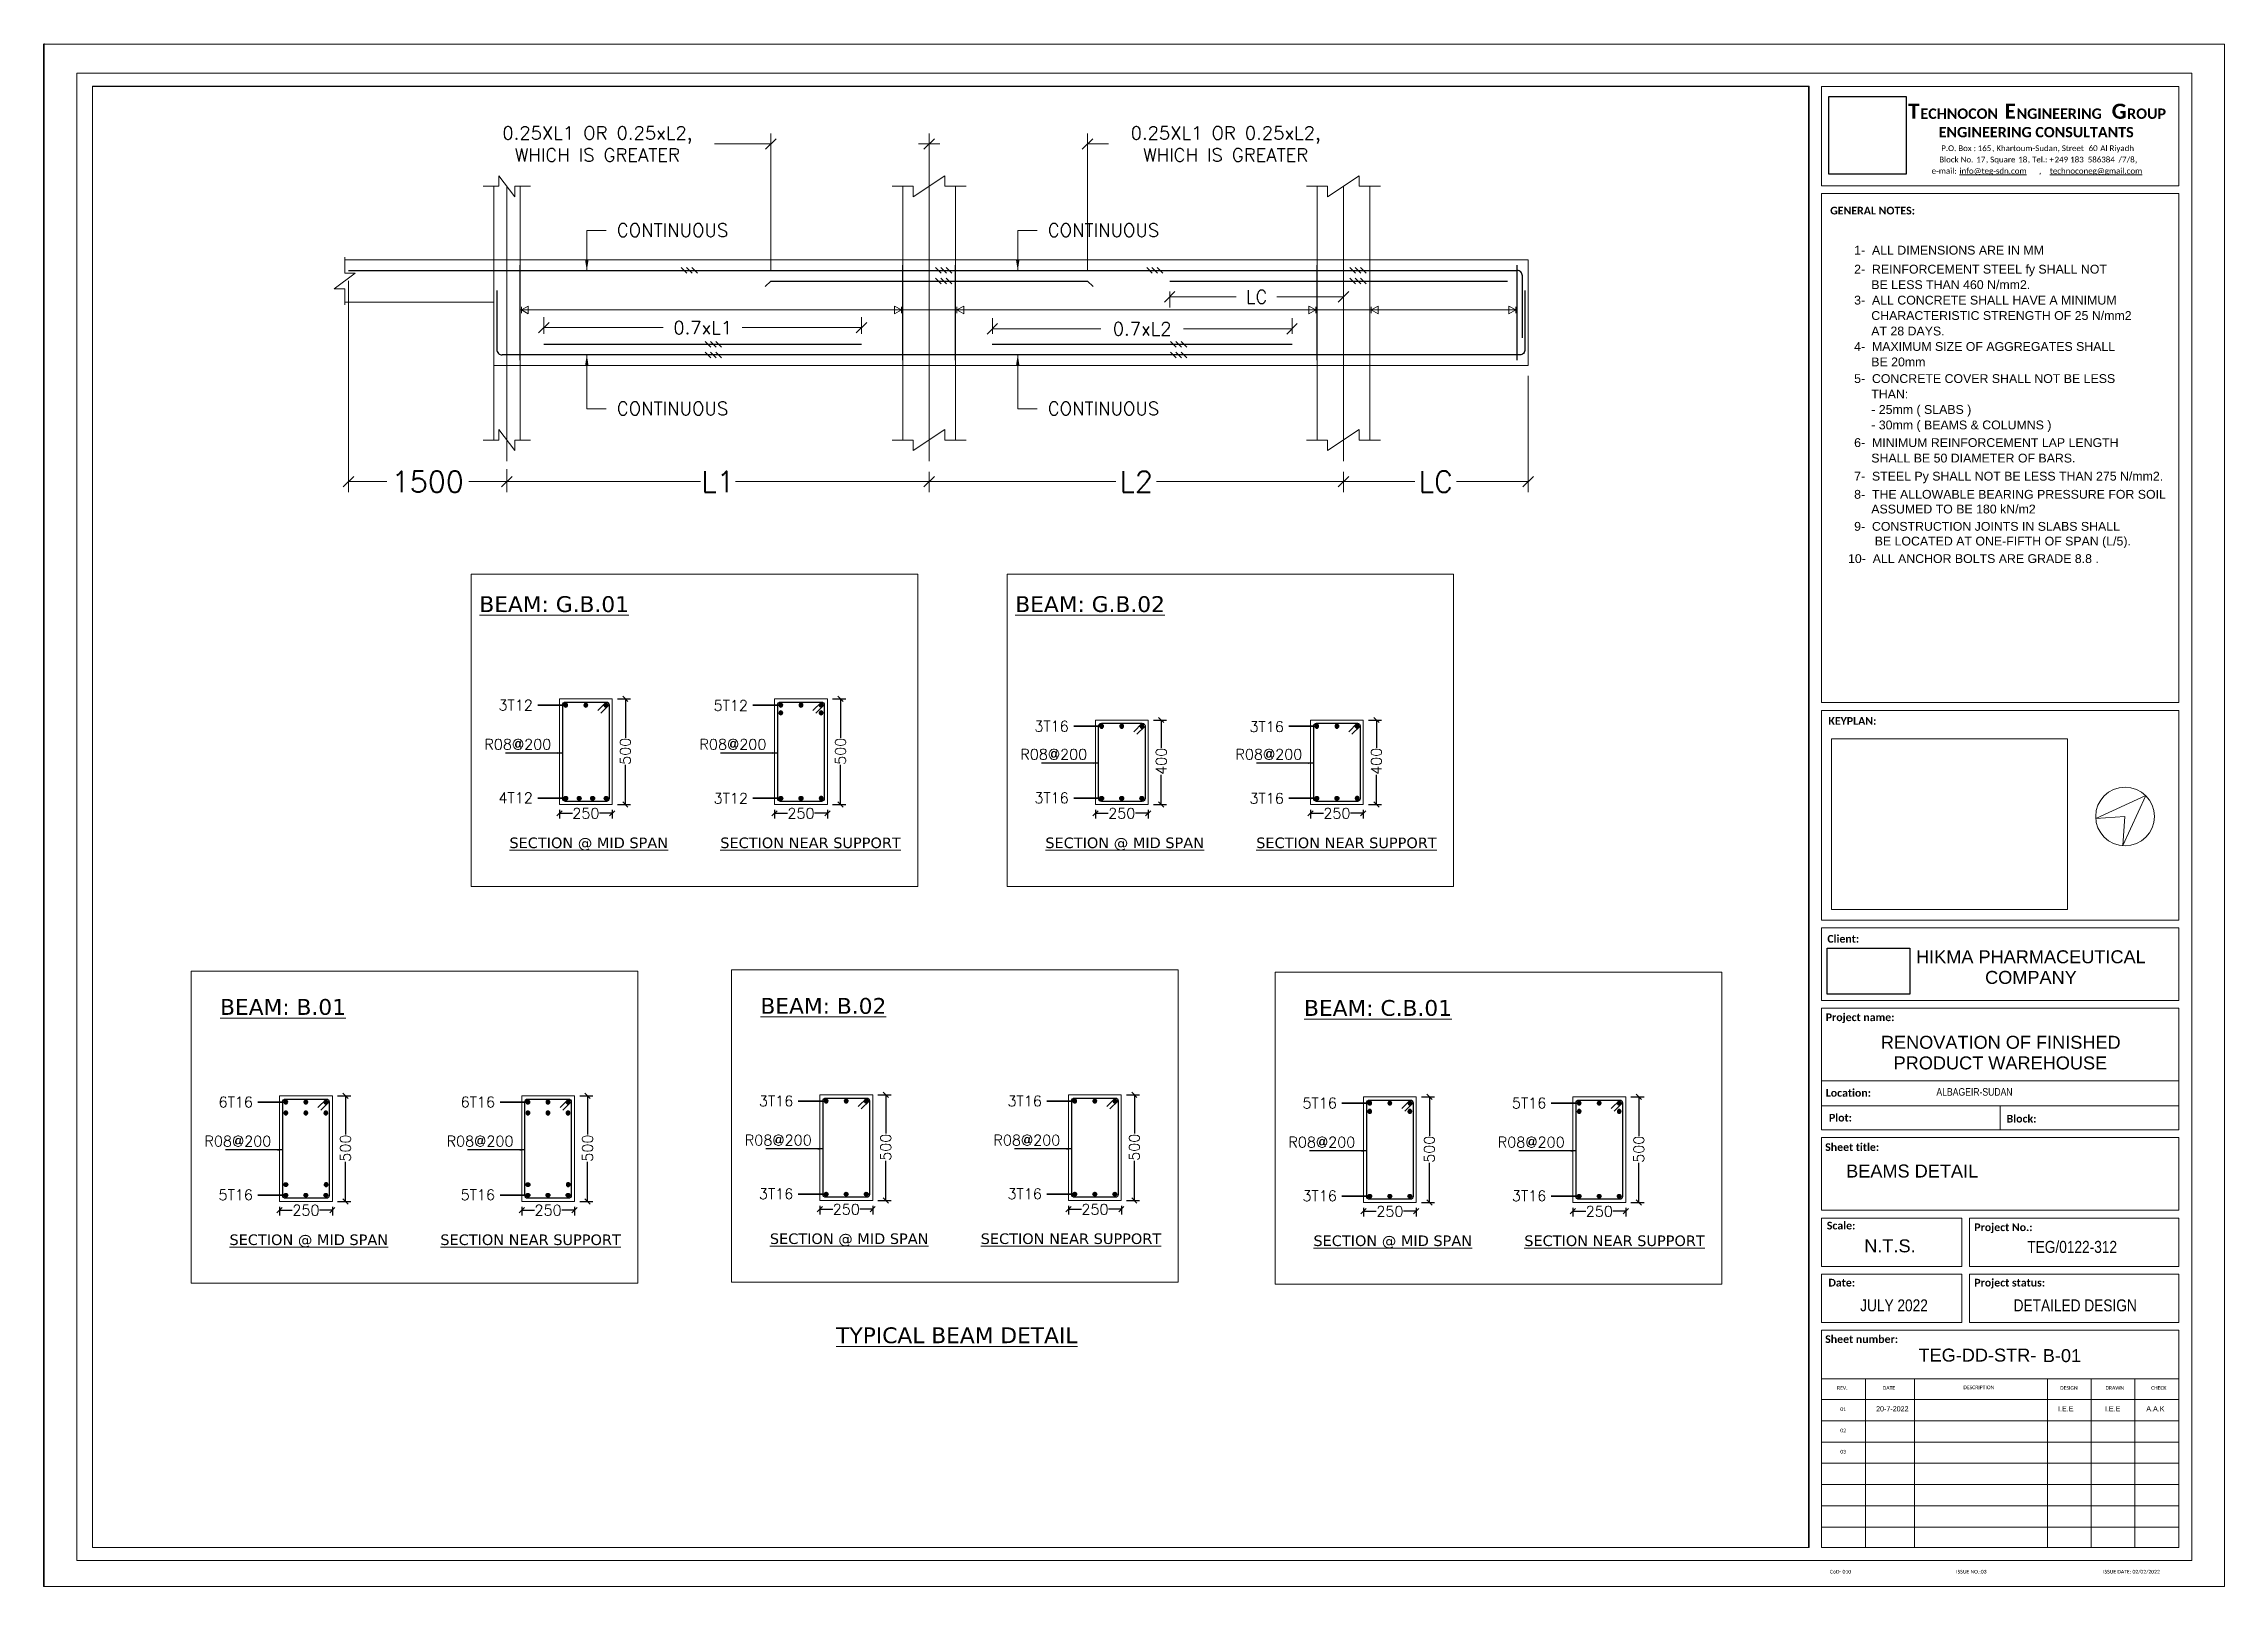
# Paper-space layout 'BEAM' of a CAD drawing. Header units: millimetres. Extents: x 2 to 422, y -1 to 296.
# The model-space entities are those that its viewports show. They can reach past a viewport. Long polylines and large blocks are cut down to what shows.
import ezdxf

# ---------------------------------------------------------------- set-up
doc = ezdxf.new("R2010")
doc.units = ezdxf.units.MM
doc.linetypes.add('CENTER', pattern=[2, 1.25, -0.25, 0.25, -0.25])
for name, color, linetype, lineweight in [('A-ANNO-NOTE', 131, 'Continuous', 9), ('BEAMS', 6, 'Continuous', 30), ('G-ANNO-TTLB', 6, 'Continuous', 9), ('G-ANNO-TTLB-MEDM', 33, 'Continuous', 20), ('G-ANNO-TTLB-THIN', 151, 'Continuous', 9), ('STR-CL', 1, 'CENTER', 9), ('STR-CONC_IN_SEC', 7, 'Continuous', 15), ('STR-DIM', 1, 'Continuous', 9), ('STR-HATCH', 4, 'Continuous', 9), ('STR-REINF_IN_SEC', 7, 'Continuous', 30), ('STR-TEXT', 7, 'Continuous', 9)]:
    doc.layers.add(name, color=color, linetype=linetype, lineweight=lineweight)
doc.layers.add('G-ANNO-NPLT', color=191, linetype='Continuous', plot=False)
doc.styles.add('Arial Narrow', font='ARIALN.TTF', dxfattribs={"height": 2.3})
doc.styles.add('Arial Narrow_1', font='ARIALN.TTF', dxfattribs={"height": 1.45})
doc.styles.add('Arial Narrow_2', font='ARIALN.TTF', dxfattribs={"height": 0.8})
doc.styles.add('Arial_2', font='arial.ttf', dxfattribs={"height": 952.5})
doc.styles.add('Arial_4', font='arial.ttf', dxfattribs={"height": 1})
doc.styles.add('Calibri', font='calibri.ttf', dxfattribs={"height": 0.7})
doc.styles.add('Calibri_1', font='calibri.ttf', dxfattribs={"height": 1.125})
doc.styles.add('Calibri_B', font='calibrib.ttf', dxfattribs={"height": 1.483573})
doc.styles.add('Calibri_B_1', font='calibrib.ttf', dxfattribs={"height": 2.025007})
doc.styles.add('Calibri_B_2', font='calibrib.ttf', dxfattribs={"height": 2.92498})
doc.styles.add('MINA_CM', font='romans.shx', dxfattribs={"height": 20})
doc.styles.add('MINA_CM_S', font='romans.shx', dxfattribs={"height": 15})
doc.styles.add('MINA_MM', font='romans.shx', dxfattribs={"height": 200})
doc.styles.add('MINA_MM_X-SEC', font='romans.shx', dxfattribs={"height": 125})
doc.styles.add('MINA_MM_X-SEC_50', font='romans.shx', dxfattribs={"height": 100})
doc.dimstyles.new('MINA_MM', dxfattribs={"dimtxt": 200, "dimasz": 100, "dimexe": 100, "dimexo": 100, "dimgap": 50, "dimtad": 0, "dimdec": 0, "dimzin": 0, "dimdsep": 46, "dimtxsty": 'MINA_MM', "dimblk": 'OBLIQUE', "dimcen": 0.09, "dimclrd": 256, "dimclre": 256, "dimclrt": 7, "dimadec": 0, "dimazin": 0, "dimtfac": 1, "dimtdec": 0, "dimtix": 1, "dimtofl": 0, "dimtmove": 0, "dimatfit": 0, "dimfxl": 1, "dimtolj": 1, "dimtzin": 0, "dimlwd": -1, "dimlwe": -1, "dimarcsym": 0})
doc.dimstyles.new('MINA_MM_X-SEC', dxfattribs={"dimtxt": 125, "dimasz": 100, "dimexe": 100, "dimexo": 100, "dimgap": 100, "dimtad": 0, "dimdec": 0, "dimzin": 0, "dimdsep": 46, "dimtxsty": 'MINA_MM_X-SEC', "dimblk": 'OBLIQUE', "dimcen": 0.09, "dimclrd": 256, "dimclre": 256, "dimclrt": 7, "dimadec": 0, "dimazin": 0, "dimtfac": 1, "dimtdec": 0, "dimtix": 1, "dimtofl": 0, "dimtmove": 0, "dimatfit": 0, "dimfxl": 1, "dimtolj": 1, "dimtzin": 0, "dimlwd": -1, "dimlwe": -1, "dimarcsym": 0})
doc.dimstyles.new('MINA_MM_X-SEC_50', dxfattribs={"dimtxt": 100, "dimasz": 50, "dimexe": 50, "dimexo": 50, "dimgap": 0, "dimtad": 0, "dimdec": 0, "dimlfac": 0.5, "dimzin": 0, "dimdsep": 46, "dimtxsty": 'MINA_MM_X-SEC_50', "dimblk": 'OBLIQUE', "dimcen": 90, "dimclrt": 7, "dimadec": 0, "dimazin": 0, "dimtfac": 1, "dimtdec": 0, "dimtofl": 0, "dimtmove": 0, "dimatfit": 0, "dimfxl": 1, "dimtolj": 1, "dimtzin": 0, "dimarcsym": 0})
picture_1 = doc.add_image_def('image2.png', size_in_pixel=(900, 500))
picture_2 = doc.add_image_def('image3.jpg', size_in_pixel=(269, 270))

psp = doc.layouts.new('BEAM')

# ---------------------------------------------------------------- texts
at = {"layer": 'G-ANNO-TTLB', "color": 7, "char_height": 2.5, "width": 151.9009, "attachment_point": 1, "style": 'Arial_2'}
for s, insert in [('  BEAMS DETAIL', (347.62, 80.13)), ('N.T.S.', (353.05, 65.72)), ('B-01', (387.43, 44.58))]:
    psp.add_mtext(s, dxfattribs=dict(at, insert=insert))

msp = doc.modelspace()

# ---------------------------------------------------------------- texts
at = {"layer": 'STR-TEXT', "ltscale": 0.1, "char_height": 125, "attachment_point": 5, "style": 'MINA_MM_X-SEC'}
for insert in [(271192.8242, 592693.7158), (275275.4555, 592693.7158), (271192.8242, 591004.4916), (275275.4555, 591004.4916)]:
    msp.add_mtext('\\A1;CONTINUOUS', dxfattribs=dict(at, insert=insert))
at = {"layer": 'STR-TEXT'}
for s, insert, char_height, attachment_point, style in [('\\A1;{\\fVerdana|b0|i0|c0|p34;\\LBEAM: G.B.01}', (269362.8506, 589226.1269), 150, 1, 'MINA_CM_S'), ('\\A1;{\\fVerdana|b0|i0|c0|p34;\\LBEAM: G.B.02}', (274440.105, 589226.1269), 150, 1, 'MINA_CM_S'), ('\\A1;3T12', (269543.7769, 588243.9157), 100, 1, 'MINA_MM_X-SEC_50'), ('\\A1;5T12', (271581.6158, 588140.0059), 100, 7, 'MINA_MM_X-SEC_50'), ('\\A1;3T16', (274621.0313, 588043.9157), 100, 1, 'MINA_MM_X-SEC_50'), ('\\A1;3T16', (276658.8701, 587940.0059), 100, 7, 'MINA_MM_X-SEC_50'), ('\\A1;\\PR08@200', (269410.0643, 588039.8088), 100, 1, 'MINA_MM_X-SEC_50'), ('\\A1;\\PR08@200', (271447.9031, 588039.8088), 100, 1, 'MINA_MM_X-SEC_50'), ('\\A1;\\PR08@200', (274487.3186, 587944.8416), 100, 1, 'MINA_MM_X-SEC_50'), ('\\A1;\\PR08@200', (276525.1575, 587944.8416), 100, 1, 'MINA_MM_X-SEC_50'), ('\\A1;4T12', (269543.7769, 587365.0649), 100, 1, 'MINA_MM_X-SEC_50'), ('\\A1;3T12', (271581.6158, 587261.1551), 100, 7, 'MINA_MM_X-SEC_50'), ('\\A1;3T16', (274621.0313, 587365.0649), 100, 1, 'MINA_MM_X-SEC_50'), ('\\A1;3T16', (276658.8701, 587261.1551), 100, 7, 'MINA_MM_X-SEC_50'), ('\\A1;{\\fVerdana|b0|i0|c0|p34;\\LSECTION @ MID SPAN}', (269647.7571, 586939.761), 100, 1, 'MINA_CM'), ('\\A1;{\\fVerdana|b0|i0|c0|p34;\\LSECTION NEAR SUPPORT}', (271645.2823, 586939.761), 100, 1, 'MINA_CM'), ('\\A1;{\\fVerdana|b0|i0|c0|p34;\\LSECTION @ MID SPAN}', (274725.0114, 586939.761), 100, 1, 'MINA_CM'), ('\\A1;{\\fVerdana|b0|i0|c0|p34;\\LSECTION NEAR SUPPORT}', (276722.5366, 586939.761), 100, 1, 'MINA_CM'), ('\\A1;{\\fVerdana|b0|i0|c0|p34;\\LBEAM: B.01}', (266906.515, 585409.9982), 150, 1, 'MINA_CM_S'), ('\\A1;{\\fVerdana|b0|i0|c0|p34;\\LBEAM: B.02}', (272025.8182, 585419.7364), 150, 1, 'MINA_CM_S'), ('\\A1;{\\fVerdana|b0|i0|c0|p34;\\LBEAM: C.B.01}', (277175.5316, 585400.3951), 150, 1, 'MINA_CM_S'), ('\\A1;6T16', (266891.6813, 584483.774), 100, 1, 'MINA_MM_X-SEC_50'), ('\\A1;6T16', (269185.6029, 584483.774), 100, 1, 'MINA_MM_X-SEC_50'), ('\\A1;3T16', (272010.9844, 584493.5123), 100, 1, 'MINA_MM_X-SEC_50'), ('\\A1;3T16', (274366.1534, 584493.5123), 100, 1, 'MINA_MM_X-SEC_50'), ('\\A1;5T16', (277160.6979, 584474.171), 100, 1, 'MINA_MM_X-SEC_50'), ('\\A1;5T16', (279144.5856, 584474.171), 100, 1, 'MINA_MM_X-SEC_50'), ('\\A1;\\PR08@200', (266757.9686, 584279.6671), 100, 1, 'MINA_MM_X-SEC_50'), ('\\A1;\\PR08@200', (269051.8903, 584279.6671), 100, 1, 'MINA_MM_X-SEC_50'), ('\\A1;\\PR08@200', (271877.2717, 584289.4053), 100, 1, 'MINA_MM_X-SEC_50'), ('\\A1;\\PR08@200', (274232.4407, 584289.4053), 100, 1, 'MINA_MM_X-SEC_50'), ('\\A1;\\PR08@200', (277026.9852, 584270.0641), 100, 1, 'MINA_MM_X-SEC_50'), ('\\A1;\\PR08@200', (279010.8729, 584270.0641), 100, 1, 'MINA_MM_X-SEC_50'), ('\\A1;5T16', (266891.6813, 583604.9232), 100, 1, 'MINA_MM_X-SEC_50'), ('\\A1;5T16', (269185.6029, 583604.9232), 100, 1, 'MINA_MM_X-SEC_50'), ('\\A1;3T16', (272010.9844, 583614.6614), 100, 1, 'MINA_MM_X-SEC_50'), ('\\A1;3T16', (274366.1534, 583614.6614), 100, 1, 'MINA_MM_X-SEC_50'), ('\\A1;3T16', (277160.6979, 583595.3202), 100, 1, 'MINA_MM_X-SEC_50'), ('\\A1;3T16', (279144.5856, 583595.3202), 100, 1, 'MINA_MM_X-SEC_50'), ('\\A1;{\\fVerdana|b0|i0|c0|p34;\\LSECTION @ MID SPAN}', (266995.6614, 583179.6193), 100, 1, 'MINA_CM'), ('\\A1;{\\fVerdana|b0|i0|c0|p34;\\LSECTION NEAR SUPPORT}', (268993.1866, 583179.6193), 100, 1, 'MINA_CM'), ('\\A1;{\\fVerdana|b0|i0|c0|p34;\\LSECTION @ MID SPAN}', (272114.9645, 583189.3575), 100, 1, 'MINA_CM'), ('\\A1;{\\fVerdana|b0|i0|c0|p34;\\LSECTION NEAR SUPPORT}', (274112.4898, 583189.3575), 100, 1, 'MINA_CM'), ('\\A1;{\\fVerdana|b0|i0|c0|p34;\\LSECTION @ MID SPAN}', (277264.678, 583170.0163), 100, 1, 'MINA_CM'), ('\\A1;{\\fVerdana|b0|i0|c0|p34;\\LSECTION NEAR SUPPORT}', (279262.2032, 583170.0163), 100, 1, 'MINA_CM'), ('\\A1;{\\fVerdana|b0|i0|c0|p34;\\LTYPICAL BEAM DETAIL}', (272743.1986, 582299.5435), 150, 1, 'MINA_CM_S')]:
    msp.add_mtext(s, dxfattribs=dict(at, insert=insert, char_height=char_height, attachment_point=attachment_point, style=style))

# ---------------------------------------------------------------- blocks, each defined once
blk = doc.blocks.new('iuukkk')
at = {"layer": 'A-ANNO-NOTE'}
for p, q in [((397.63, 146.78), (407.26, 151.17)), ((403.25, 147.16), (397.63, 146.78)), ((407.26, 151.17), (402.87, 141.54)), ((402.87, 141.54), (403.25, 147.16))]:
    blk.add_line(p, q, dxfattribs=at)
blk.add_circle((403.27, 147.17), 5.65, dxfattribs=at)
at = {"layer": 'G-ANNO-TTLB'}
blk.add_line((2.5, -1), (2.5, 296), dxfattribs=at)
at = {"layer": 'G-ANNO-TTLB', "color": 7}
for p, q in [((346.72, 162.11), (346.72, 129.25)), ((392.21, 162.11), (346.72, 162.11)), ((392.21, 129.25), (392.21, 162.11)), ((346.72, 129.25), (392.21, 129.25)), ((413.61, 48.21), (344.84, 48.21)), ((413.61, 38.88), (413.61, 48.21)), ((344.84, 38.88), (413.61, 38.88)), ((353.27, 38.88), (353.27, 6.4)), ((362.73, 38.88), (362.73, 6.4)), ((388.31, 38.88), (388.31, 6.4)), ((396.74, 38.88), (396.74, 6.4)), ((405.17, 38.88), (405.17, 6.4)), ((413.61, 38.88), (413.61, 6.4)), ((344.84, 34.87), (413.61, 34.87)), ((344.84, 30.77), (413.61, 30.77)), ((344.84, 26.68), (413.61, 26.68)), ((344.84, 22.59), (413.61, 22.59)), ((344.84, 18.5), (413.61, 18.5)), ((344.84, 14.4), (413.61, 14.4)), ((344.84, 10.31), (413.61, 10.31)), ((413.61, 6.4), (344.84, 6.4))]:
    blk.add_line(p, q, dxfattribs=at)
at = {"layer": 'G-ANNO-TTLB-MEDM'}
for p, q in [((2.4, 295.89), (422.4, 295.89)), ((2.4, -1.11), (2.4, 295.89)), ((344.84, 268.64), (344.84, 287.77)), ((344.84, 287.77), (413.61, 287.77)), ((413.61, 287.77), (413.61, 268.64)), ((413.61, 268.64), (344.84, 268.64)), ((344.84, 267.16), (344.84, 169.09)), ((413.61, 267.16), (344.84, 267.16)), ((413.61, 169.09), (413.61, 267.16)), ((344.84, 169.09), (413.61, 169.09)), ((344.84, 167.6), (344.84, 127.21)), ((413.61, 167.6), (344.84, 167.6)), ((413.61, 127.21), (413.61, 167.6)), ((344.84, 127.21), (413.61, 127.21)), ((344.84, 125.72), (413.61, 125.72)), ((344.84, 111.73), (344.84, 125.72)), ((413.61, 125.72), (413.61, 111.73)), ((413.61, 111.73), (344.84, 111.73)), ((344.84, 111.73), (413.61, 111.73)), ((413.61, 111.73), (344.84, 111.73)), ((344.84, 110.24), (413.61, 110.24)), ((344.84, 96.25), (344.84, 110.24)), ((413.61, 110.24), (413.61, 96.25)), ((344.84, 96.25), (413.61, 96.25)), ((344.84, 86.8), (344.84, 96.25)), ((413.61, 96.25), (413.61, 86.8)), ((344.84, 91.46), (413.61, 91.46)), ((379.22, 91.46), (379.22, 86.8)), ((413.61, 86.8), (344.84, 86.8)), ((344.84, 85.31), (413.61, 85.31)), ((344.84, 71.32), (344.84, 85.31)), ((413.61, 85.31), (413.61, 71.32)), ((413.61, 71.32), (344.84, 71.32)), ((344.84, 69.83), (344.84, 60.51)), ((371.85, 69.83), (344.84, 69.83)), ((371.85, 60.51), (371.85, 69.83)), ((373.34, 69.83), (413.61, 69.83)), ((373.34, 60.51), (373.34, 69.83)), ((413.61, 69.83), (413.61, 60.51)), ((344.84, 60.51), (371.85, 60.51)), ((344.84, 59.02), (344.84, 49.7)), ((371.85, 59.02), (344.84, 59.02)), ((371.85, 49.7), (371.85, 59.02)), ((413.61, 60.51), (373.34, 60.51)), ((373.34, 59.02), (413.61, 59.02)), ((373.34, 49.7), (373.34, 59.02)), ((413.61, 59.02), (413.61, 49.7)), ((344.84, 49.7), (371.85, 49.7)), ((413.61, 49.7), (373.34, 49.7)), ((422.4, -1.11), (2.4, -1.11))]:
    blk.add_line(p, q, dxfattribs=at)
at = {"layer": 'G-ANNO-TTLB-MEDM', "color": 7}
for p, q in [((413.61, 48.21), (344.84, 48.21)), ((344.84, 48.21), (344.84, 38.88)), ((413.61, 6.4), (413.61, 48.21)), ((344.84, 6.4), (344.84, 38.88)), ((344.84, 38.88), (413.61, 38.88)), ((344.84, 6.4), (413.61, 6.4))]:
    blk.add_line(p, q, dxfattribs=at)
at = {"layer": 'G-ANNO-TTLB-MEDM'}
blk.add_lwpolyline([(342.33, 287.77), (11.79, 287.77), (11.79, 6.4), (342.33, 6.4), (342.33, 287.77)], dxfattribs=at)
at = {"layer": 'G-ANNO-TTLB-THIN'}
blk.add_line((2.5, 296), (2.5, -1), dxfattribs=at)
for points in [[(422.4, -1.11), (422.4, 295.89), (2.4, 295.89), (2.4, -1.11)], [(8.79, 290.29), (8.79, 3.89), (416.11, 3.89), (416.11, 290.29)]]:
    blk.add_lwpolyline(points, close=True, dxfattribs=at)
at = {"layer": 'G-ANNO-TTLB', "color": 7, "attachment_point": 1}
for s, insert, char_height, width, style in [('\\fCalibri|b1|i0|c0|p34|;T', (361.5, 284.43), 2.9, 2.7257, 'Calibri_B_2'), ('ECHNOCON', (363.86, 283.51), 2, 18.519, 'Calibri_B_1'), ('\\fCalibri|b1|i0|c0|p34|;E', (380.08, 284.43), 2.9, 2.7257, 'Calibri_B_2'), ('NGINEERING', (382.39, 283.51), 2, 20.6034, 'Calibri_B_1'), ('\\fCalibri|b1|i0|c0|p34|;G', (400.71, 284.43), 2.9, 3.5274, 'Calibri_B_2'), ('ROUP', (403.68, 283.51), 2, 9.2996, 'Calibri_B_1'), ('ENGINEERING CONSULTANTS', (367.38, 279.95), 2, 46.9789, 'Calibri_B_1'), ('Block No. ', (367.49, 274.22), 1.1, 8.6582, 'Calibri_1'), ('P.O. Box :', (367.88, 276.4), 1.1, 8.4979, 'Calibri_1'), ('17', (374.63, 274.22), 1.1, 2.2447, 'Calibri_1'), ('165', (374.9, 276.4), 1.1, 3.3671, 'Calibri_1'), (', Square ', (376.48, 274.22), 1.1, 7.5359, 'Calibri_1'), (', Khartoum-Sudan, Street ', (377.67, 276.4), 1.1, 22.5274, 'Calibri_1'), ('18', (382.7, 274.22), 1.1, 2.2447, 'Calibri_1'), (', Tel.: +', (384.55, 274.22), 1.1, 6.2532, 'Calibri_1'), ('249 183  586384', (389.71, 274.22), 1.1, 14.9114, 'Calibri_1'), ('60 ', (396.26, 276.4), 1.1, 2.7257, 'Calibri_1'), ('Al Riyadh', (398.51, 276.4), 1.1, 8.1772, 'Calibri_1'), ('/', (402.01, 274.22), 1.1, 0.8017, 'Calibri_1'), ('7', (402.68, 274.22), 1.1, 1.1224, 'Calibri_1'), ('/', (403.6, 274.22), 1.1, 0.8017, 'Calibri_1'), ('8', (404.26, 274.22), 1.1, 1.1224, 'Calibri_1'), (',', (405.19, 274.22), 1.1, 0.5612, 'Calibri_1'), ('e-mail: ', (366.03, 272.03), 1.1, 6.4937, 'Calibri_1'), ('\\Linfo@teg-sdn.com ', (371.39, 272.03), 1.1, 16.6751, 'Calibri_1'), ('    ,    ', (385.15, 272.03), 1.1, 4.4093, 'Calibri_1'), ('\\Ltechnoconeg@gmail.com', (388.79, 272.03), 1.1, 22.2869, 'Calibri_1'), ('GENERAL NOTES:', (346.48, 264.58), 1.48, 20.1224, 'Calibri_B'), ('1-  ALL DIMENSIONS ARE IN MM ', (351.1, 257.07), 1.7, 58.0557, 'Arial_4'), ('2-  REINFORCEMENT STEEL fy SHALL NOT', (351.1, 253.41), 1.7, 65.578, 'Arial_4'), ('     BE LESS THAN 460 N/mm2.', (351.1, 250.43), 1.7, 45.8565, 'Arial_4'), ('3-  ALL CONCRETE SHALL HAVE A MINIMUM', (351.1, 247.45), 1.7, 68.0633, 'Arial_4'), ('     CHARACTERISTIC STRENGTH OF 25 N/mm2 ', (351.1, 244.48), 1.7, 72.8734, 'Arial_4'), ('     AT 28 DAYS.', (351.1, 241.5), 1.7, 23.4093, 'Arial_4'), ('4-  MAXIMUM SIZE OF AGGREGATES SHALL', (351.1, 238.52), 1.7, 67.6624, 'Arial_4'), ('     BE 20mm ', (351.1, 235.55), 1.7, 64.7763, 'Arial_4'), ('5-  CONCRETE COVER SHALL NOT BE LESS', (351.1, 232.34), 1.7, 67.9831, 'Arial_4'), ('     THAN:', (351.1, 229.36), 1.7, 14.0295, 'Arial_4'), ('     - 25mm ( SLABS )', (351.1, 226.39), 1.7, 30.4641, 'Arial_4'), ('     - 30mm ( BEAMS & COLUMNS )', (351.1, 223.41), 1.7, 51.308, 'Arial_4'), ('6-  MINIMUM REINFORCEMENT LAP LENGTH', (351.1, 220.01), 1.7, 80.3291, 'Arial_4'), ('     SHALL BE 50 DIAMETER OF BARS.', (351.1, 217.03), 1.7, 80.3291, 'Arial_4'), ('8-  THE ALLOWABLE BEARING PRESSURE FOR SOIL\\P     ASSUMED TO BE 180 kN/m2', (351.1, 210.05), 1.7, 80.3291, 'Arial_4'), ('7-  STEEL Py SHALL NOT BE LESS THAN 275 N/mm2.', (351.1, 213.55), 1.7, 80.3291, 'Arial_4'), ('9-  CONSTRUCTION JOINTS IN SLABS SHALL \\P      BE LOCATED AT ONE-FIFTH OF SPAN (L/5).  ', (351.1, 203.88), 1.7, 59.7088, 'Arial_4'), ('10-  ALL ANCHOR BOLTS ARE GRADE 8.8 .  ', (349.92, 197.67), 1.7, 59.7088, 'Arial_4'), ('KEYPLAN:', (346.14, 166.3), 1.48, 11.384, 'Calibri_B'), ('Client:', (345.94, 124.34), 1.48, 7.6962, 'Calibri_B'), ('HIKMA PHARMACEUTICAL ', (363.02, 121.39), 2.5, 54.5949, 'Arial_2'), ('COMPANY', (376.32, 117.42), 2.5, 21.2447, 'Arial_2'), ('Project name:', (345.63, 109.23), 1.48, 16.3544, 'Calibri_B'), ('RENOVATION OF FINISHED ', (356.25, 104.92), 2.5, 57.1603, 'Arial_2'), ('PRODUCT WAREHOUSE', (358.7, 100.95), 2.5, 49.9451, 'Arial_2'), ('Location:', (345.63, 94.67), 1.48, 10.8228, 'Calibri_B'), ('ALBAGEIR-SUDAN', (366.94, 94.84), 1.45, 18.8397, 'Arial Narrow_1'), ('Plot:', (346.25, 89.89), 1.48, 5.5316, 'Calibri_B'), ('Block: ', (380.46, 89.7), 1.48, 7.8565, 'Calibri_B'), ('Sheet title:', (345.52, 84.22), 1.48, 12.9873, 'Calibri_B'), ('Scale:', (345.83, 69.11), 1.48, 6.8945, 'Calibri_B'), ('Project No.:', (374.24, 68.79), 1.48, 13.8692, 'Calibri_B'), ('TEG/0122-312', (384.45, 65.42), 2.3, 20.7637, 'Arial Narrow'), ('Date:', (346.14, 58.12), 1.48, 6.3333, 'Calibri_B'), ('Project status:', (374.24, 58.12), 1.48, 16.8354, 'Calibri_B'), ('JULY 2022', (352.26, 54.16), 2.3, 14.0295, 'Arial Narrow'), ('DETAILED DESIGN', (381.82, 54.16), 2.3, 31.346, 'Arial Narrow'), ('Sheet number:', (345.52, 47.24), 1.48, 17.3966, 'Calibri_B'), ('TEG-DD-STR-', (363.49, 44.68), 2.5, 29.6624, 'Arial_2'), ('REV.', (347.81, 37.46), 0.7, 2.4051, 'Calibri'), ('20-7-2022', (355.33, 33.59), 1, 5.692, 'Arial Narrow_2'), ('DATE', (356.62, 37.46), 0.7, 2.8059, 'Calibri'), ('DESCRIPTION', (372.13, 37.56), 0.7, 7.0548, 'Calibri'), ('DESIGN', (390.77, 37.46), 0.7, 3.9283, 'Calibri'), ('DRAWN', (399.51, 37.46), 0.7, 4.1688, 'Calibri'), ('CHECK', (408.3, 37.46), 0.7, 3.5274, 'Calibri'), ('01', (348.43, 33.36), 0.7, 1.2827, 'Calibri'), ('I.E.E', (390.37, 33.59), 1, 5.692, 'Arial Narrow_2'), ('I.E.E', (399.4, 33.59), 1, 4.1688, 'Arial Narrow_2'), ('A.A.K', (407.37, 33.59), 1, 5.2911, 'Arial Narrow_2'), ('02', (348.43, 29.27), 0.7, 1.2827, 'Calibri'), ('03', (348.43, 25.18), 0.7, 1.2827, 'Calibri'), ('CoD- 010                                                                                  ISSUE NO.:03                                                                                           ISSUE DATE: 02/02/2022', (346.45, 2.07), 0.7, 79.8481, 'Calibri')]:
    blk.add_mtext(s, dxfattribs=dict(at, insert=insert, char_height=char_height, width=width, style=style))
image = blk.add_image(picture_2, insert=(346.2, 270.89), size_in_units=(14.89, 14.95))
image.dxf.flags = 7
image = blk.add_image(picture_1, insert=(345.93, 112.96), size_in_units=(15.89, 8.83))
image.dxf.flags = 7
blk = doc.blocks.new('LARGE_ARROW')
at = {"layer": 'STR-DIM', "color": 7, "lineweight": 9}
for p, q in [((0, -74), (0, 74)), ((30, 0), (185, 89)), ((30, -74), (30, 74)), ((185, -89), (30, 0)), ((185, 89), (185, -89))]:
    blk.add_line(p, q, dxfattribs=at)
blk = doc.blocks.new('_OBLIQUE')
at = {"color": 0, "linetype": 'ByBlock'}
blk.add_line((-0.5, -0.5), (0.5, 0.5), dxfattribs=at)
blk = doc.blocks.new('*D1716')
at = {"layer": 'Defpoints', "color": 0, "transparency": 16777216}
for p in [(269624, 590528), (273624, 590505), (273624, 590311)]:
    blk.add_point(p, dxfattribs=at)
at = {"layer": 'STR-DIM', "transparency": 16777216}
for p, q in [((269624, 590428), (269624, 590211)), ((269624, 590311), (271459, 590311)), ((273624, 590311), (271788, 590311)), ((273624, 590405), (273624, 590211))]:
    blk.add_line(p, q, dxfattribs=at)
at = {"layer": 'STR-DIM', "transparency": 16777216, "xscale": 100, "yscale": 100, "zscale": 100, "rotation": 180}
blk.add_blockref('_OBLIQUE', (269624, 590311), dxfattribs=at)
at = {"layer": 'STR-DIM', "transparency": 16777216, "xscale": 100, "yscale": 100, "zscale": 100}
blk.add_blockref('_OBLIQUE', (273624, 590311), dxfattribs=at)
at = {"layer": 'STR-DIM', "color": 7, "transparency": 16777216, "insert": (271624, 590311), "char_height": 200, "attachment_point": 5, "style": 'MINA_MM'}
blk.add_mtext('\\A1;L1', dxfattribs=at)
blk = doc.blocks.new('*D1717')
at = {"layer": 'Defpoints', "color": 0, "transparency": 16777216}
for p in [(273624, 590505), (277549, 590505), (277549, 590311)]:
    blk.add_point(p, dxfattribs=at)
at = {"layer": 'STR-DIM', "transparency": 16777216}
for p, q in [((273624, 590405), (273624, 590211)), ((273624, 590311), (275393, 590311)), ((277549, 590311), (275779, 590311)), ((277549, 590405), (277549, 590211))]:
    blk.add_line(p, q, dxfattribs=at)
at = {"layer": 'STR-DIM', "transparency": 16777216, "xscale": 100, "yscale": 100, "zscale": 100, "rotation": 180}
blk.add_blockref('_OBLIQUE', (273624, 590311), dxfattribs=at)
at = {"layer": 'STR-DIM', "transparency": 16777216, "xscale": 100, "yscale": 100, "zscale": 100}
blk.add_blockref('_OBLIQUE', (277549, 590311), dxfattribs=at)
at = {"layer": 'STR-DIM', "color": 7, "transparency": 16777216, "insert": (275586, 590311), "char_height": 200, "attachment_point": 5, "style": 'MINA_MM'}
blk.add_mtext('\\A1;L2', dxfattribs=at)
blk = doc.blocks.new('*D1718')
at = {"layer": 'Defpoints', "color": 0, "transparency": 16777216}
for p in [(279299, 591412), (277549, 590505), (277549, 590311)]:
    blk.add_point(p, dxfattribs=at)
at = {"layer": 'STR-DIM', "transparency": 16777216}
for p, q in [((279299, 591312), (279299, 590211)), ((277549, 590405), (277549, 590211)), ((277549, 590311), (278226, 590311)), ((279299, 590311), (278621, 590311))]:
    blk.add_line(p, q, dxfattribs=at)
at = {"layer": 'STR-DIM', "transparency": 16777216, "xscale": 100, "yscale": 100, "zscale": 100, "rotation": 180}
blk.add_blockref('_OBLIQUE', (277549, 590311), dxfattribs=at)
at = {"layer": 'STR-DIM', "transparency": 16777216, "xscale": 100, "yscale": 100, "zscale": 100}
blk.add_blockref('_OBLIQUE', (279299, 590311), dxfattribs=at)
at = {"layer": 'STR-DIM', "color": 7, "transparency": 16777216, "insert": (278424, 590311), "char_height": 200, "attachment_point": 5, "style": 'MINA_MM'}
blk.add_mtext('\\A1;LC', dxfattribs=at)
blk = doc.blocks.new('*D1722')
at = {"layer": 'Defpoints', "color": 0, "ltscale": 0.1, "transparency": 16777216}
for p in [(277062, 591759), (274223, 591612), (277062, 591612)]:
    blk.add_point(p, dxfattribs=at)
at = {"layer": 'STR-DIM', "ltscale": 0.1, "transparency": 16777216}
for p, q in [((274223, 591712), (274223, 591859)), ((274223, 591759), (275251, 591759)), ((277062, 591759), (276034, 591759)), ((277062, 591712), (277062, 591859))]:
    blk.add_line(p, q, dxfattribs=at)
at = {"layer": 'STR-DIM', "ltscale": 0.1, "transparency": 16777216, "xscale": 100, "yscale": 100, "zscale": 100, "rotation": 180}
blk.add_blockref('_OBLIQUE', (274223, 591759), dxfattribs=at)
at = {"layer": 'STR-DIM', "ltscale": 0.1, "transparency": 16777216, "xscale": 100, "yscale": 100, "zscale": 100}
blk.add_blockref('_OBLIQUE', (277062, 591759), dxfattribs=at)
at = {"layer": 'STR-DIM', "color": 7, "ltscale": 0.1, "transparency": 16777216, "insert": (275642, 591759), "char_height": 125, "attachment_point": 5, "style": 'MINA_MM_X-SEC'}
blk.add_mtext('\\A1;0.7xL2', dxfattribs=at)
blk = doc.blocks.new('*D1723')
at = {"layer": 'Defpoints', "color": 0, "ltscale": 0.1, "transparency": 16777216}
for p in [(272983, 591770), (269974, 591612), (272983, 591612)]:
    blk.add_point(p, dxfattribs=at)
at = {"layer": 'STR-DIM', "ltscale": 0.1, "transparency": 16777216}
for p, q in [((269974, 591712), (269974, 591870)), ((269974, 591770), (271105, 591770)), ((272983, 591770), (271853, 591770)), ((272983, 591712), (272983, 591870))]:
    blk.add_line(p, q, dxfattribs=at)
at = {"layer": 'STR-DIM', "ltscale": 0.1, "transparency": 16777216, "xscale": 100, "yscale": 100, "zscale": 100, "rotation": 180}
blk.add_blockref('_OBLIQUE', (269974, 591770), dxfattribs=at)
at = {"layer": 'STR-DIM', "ltscale": 0.1, "transparency": 16777216, "xscale": 100, "yscale": 100, "zscale": 100}
blk.add_blockref('_OBLIQUE', (272983, 591770), dxfattribs=at)
at = {"layer": 'STR-DIM', "color": 7, "ltscale": 0.1, "transparency": 16777216, "insert": (271479, 591770), "char_height": 125, "attachment_point": 5, "style": 'MINA_MM_X-SEC'}
blk.add_mtext('\\A1;0.7xL1', dxfattribs=at)
blk = doc.blocks.new('*D1724')
at = {"layer": 'Defpoints', "color": 0, "ltscale": 0.1, "transparency": 16777216}
for p in [(275903, 592212), (277549, 592212), (275903, 592062)]:
    blk.add_point(p, dxfattribs=at)
at = {"layer": 'STR-DIM', "ltscale": 0.1, "transparency": 16777216}
for p, q in [((275903, 592112), (275903, 591962)), ((275903, 592062), (276533, 592062)), ((277549, 592062), (276918, 592062)), ((277549, 592112), (277549, 591962))]:
    blk.add_line(p, q, dxfattribs=at)
at = {"layer": 'STR-DIM', "ltscale": 0.1, "transparency": 16777216, "xscale": 100, "yscale": 100, "zscale": 100, "rotation": 180}
blk.add_blockref('_OBLIQUE', (275903, 592062), dxfattribs=at)
at = {"layer": 'STR-DIM', "ltscale": 0.1, "transparency": 16777216, "xscale": 100, "yscale": 100, "zscale": 100}
blk.add_blockref('_OBLIQUE', (277549, 592062), dxfattribs=at)
at = {"layer": 'STR-DIM', "color": 7, "ltscale": 0.1, "transparency": 16777216, "insert": (276726, 592062), "char_height": 125, "attachment_point": 5, "style": 'MINA_MM_X-SEC'}
blk.add_mtext('\\A1;LC', dxfattribs=at)
blk = doc.blocks.new('*D1725')
at = {"layer": 'Defpoints', "color": 0, "ltscale": 0.1, "transparency": 16777216}
for p in [(275124, 593510), (273624, 592412), (275124, 592212)]:
    blk.add_point(p, dxfattribs=at)
at = {"layer": 'STR-DIM', "ltscale": 0.1, "transparency": 16777216}
for p, q in [((273624, 592512), (273624, 593610)), ((275124, 592312), (275124, 593610)), ((273624, 593510), (273524, 593510)), ((275124, 593510), (275324, 593510))]:
    blk.add_line(p, q, dxfattribs=at)
at = {"layer": 'STR-DIM', "ltscale": 0.1, "transparency": 16777216, "xscale": 100, "yscale": 100, "zscale": 100}
blk.add_blockref('_OBLIQUE', (273624, 593510), dxfattribs=at)
at = {"layer": 'STR-DIM', "ltscale": 0.1, "transparency": 16777216, "xscale": 100, "yscale": 100, "zscale": 100, "rotation": 180}
blk.add_blockref('_OBLIQUE', (275124, 593510), dxfattribs=at)
at = {"layer": 'STR-DIM', "color": 7, "ltscale": 0.1, "transparency": 16777216, "insert": (276433, 593510), "char_height": 125, "attachment_point": 5, "style": 'MINA_MM_X-SEC'}
blk.add_mtext('\\A1;0.25XL1 OR 0.25xL2,\\PWHICH IS GREATER', dxfattribs=at)
blk = doc.blocks.new('*D1719')
at = {"layer": 'Defpoints', "color": 0, "ltscale": 0.1, "transparency": 16777216}
for p in [(272124, 593510), (273624, 592412), (272124, 592212)]:
    blk.add_point(p, dxfattribs=at)
at = {"layer": 'STR-DIM', "ltscale": 0.1, "transparency": 16777216}
for p, q in [((272124, 592312), (272124, 593610)), ((273624, 592512), (273624, 593610)), ((272124, 593510), (271590, 593510)), ((273624, 593510), (273724, 593510))]:
    blk.add_line(p, q, dxfattribs=at)
at = {"layer": 'STR-DIM', "ltscale": 0.1, "transparency": 16777216, "xscale": 100, "yscale": 100, "zscale": 100}
blk.add_blockref('_OBLIQUE', (272124, 593510), dxfattribs=at)
at = {"layer": 'STR-DIM', "ltscale": 0.1, "transparency": 16777216, "xscale": 100, "yscale": 100, "zscale": 100, "rotation": 180}
blk.add_blockref('_OBLIQUE', (273624, 593510), dxfattribs=at)
at = {"layer": 'STR-DIM', "color": 7, "ltscale": 0.1, "transparency": 16777216, "insert": (270481, 593510), "char_height": 125, "attachment_point": 5, "style": 'MINA_MM_X-SEC'}
blk.add_mtext('\\A1;0.25XL1 OR 0.25xL2,\\PWHICH IS GREATER', dxfattribs=at)
blk = doc.blocks.new('*D1720')
at = {"layer": 'Defpoints', "color": 0, "transparency": 16777216}
for p in [(268124, 592312), (269624, 590528), (268124, 590311)]:
    blk.add_point(p, dxfattribs=at)
at = {"layer": 'STR-DIM', "transparency": 16777216}
for p, q in [((268124, 592212), (268124, 590211)), ((268124, 590311), (268486, 590311)), ((269624, 590311), (269262, 590311)), ((269624, 590428), (269624, 590211))]:
    blk.add_line(p, q, dxfattribs=at)
at = {"layer": 'STR-DIM', "transparency": 16777216, "xscale": 100, "yscale": 100, "zscale": 100, "rotation": 180}
blk.add_blockref('_OBLIQUE', (268124, 590311), dxfattribs=at)
at = {"layer": 'STR-DIM', "transparency": 16777216, "xscale": 100, "yscale": 100, "zscale": 100}
blk.add_blockref('_OBLIQUE', (269624, 590311), dxfattribs=at)
at = {"layer": 'STR-DIM', "color": 7, "transparency": 16777216, "insert": (268874, 590311), "char_height": 200, "attachment_point": 5, "style": 'MINA_MM'}
blk.add_mtext('\\A1;1500', dxfattribs=at)
blk = doc.blocks.new('*D1721')
at = {"layer": 'Defpoints', "color": 0, "transparency": 16777216}
for p in [(270622, 588253), (270622, 587253), (270746, 587253)]:
    blk.add_point(p, dxfattribs=at)
at = {"layer": 'STR-DIM', "color": 0, "lineweight": -2, "transparency": 16777216}
for p, q in [((270672, 588253), (270796, 588253)), ((270746, 588253), (270746, 587885)), ((270746, 587253), (270746, 587628)), ((270672, 587253), (270796, 587253))]:
    blk.add_line(p, q, dxfattribs=at)
at = {"layer": 'STR-DIM', "color": 0, "lineweight": -2, "transparency": 16777216, "xscale": 50, "yscale": 50, "zscale": 50}
for p, rotation in [((270746, 588253), 90), ((270746, 587253), 270)]:
    blk.add_blockref('_OBLIQUE', p, dxfattribs=dict(at, rotation=rotation))
at = {"layer": 'STR-DIM', "color": 7, "transparency": 16777216, "insert": (270746, 587757), "char_height": 100, "attachment_point": 5, "rotation": 90, "style": 'MINA_MM_X-SEC_50'}
blk.add_mtext('\\A1;500', dxfattribs=at)
blk = doc.blocks.new('*D1726')
at = {"layer": 'Defpoints', "color": 0, "transparency": 16777216}
for p in [(270122, 587253), (270622, 587253), (270622, 587169)]:
    blk.add_point(p, dxfattribs=at)
at = {"layer": 'STR-DIM', "color": 0, "lineweight": -2, "transparency": 16777216}
for p, q in [((270122, 587203), (270122, 587119)), ((270122, 587169), (270244, 587169)), ((270622, 587169), (270501, 587169)), ((270622, 587203), (270622, 587119))]:
    blk.add_line(p, q, dxfattribs=at)
at = {"layer": 'STR-DIM', "color": 0, "lineweight": -2, "transparency": 16777216, "xscale": 50, "yscale": 50, "zscale": 50, "rotation": 180}
blk.add_blockref('_OBLIQUE', (270122, 587169), dxfattribs=at)
at = {"layer": 'STR-DIM', "color": 0, "lineweight": -2, "transparency": 16777216, "xscale": 50, "yscale": 50, "zscale": 50}
blk.add_blockref('_OBLIQUE', (270622, 587169), dxfattribs=at)
at = {"layer": 'STR-DIM', "color": 7, "transparency": 16777216, "insert": (270372, 587169), "char_height": 100, "attachment_point": 5, "style": 'MINA_MM_X-SEC_50'}
blk.add_mtext('\\A1;250', dxfattribs=at)
blk = doc.blocks.new('BAR')
at = {"layer": 'STR-HATCH'}
h = blk.add_hatch(dxfattribs=at)
h.set_pattern_fill('ANSI31', color=256, scale=20)
h.set_pattern_definition([(45, (0, 0), (-1.76777, 1.76777), [])])
edge = h.paths.add_edge_path()
edge.add_arc((0, 0), 12.5, 0, 360)
at = {"layer": 'STR-REINF_IN_SEC'}
blk.add_circle((0, 0), 12.5, dxfattribs=at)
blk = doc.blocks.new('*U1739')
at = {"layer": 'STR-REINF_IN_SEC', "xscale": 1.44, "yscale": 1.44, "zscale": 1.44}
blk.add_blockref('BAR', (0, 0), dxfattribs=at)
blk = doc.blocks.new('*U1740')
at = {"layer": 'STR-DIM', "color": 0, "linetype": 'ByBlock', "lineweight": -2, "transparency": 16777216}
for p in [(0, 0), (128, 0), (255, 0), (383, 0)]:
    blk.add_blockref('*U1739', p, dxfattribs=at)
blk = doc.blocks.new('*D1743')
at = {"layer": 'Defpoints', "color": 0, "transparency": 16777216}
for p in [(272660, 588253), (272660, 587253), (272784, 587253)]:
    blk.add_point(p, dxfattribs=at)
at = {"layer": 'STR-DIM', "color": 0, "lineweight": -2, "transparency": 16777216}
for p, q in [((272710, 588253), (272834, 588253)), ((272784, 588253), (272784, 587885)), ((272784, 587253), (272784, 587628)), ((272710, 587253), (272834, 587253))]:
    blk.add_line(p, q, dxfattribs=at)
at = {"layer": 'STR-DIM', "color": 0, "lineweight": -2, "transparency": 16777216, "xscale": 50, "yscale": 50, "zscale": 50}
for p, rotation in [((272784, 588253), 90), ((272784, 587253), 270)]:
    blk.add_blockref('_OBLIQUE', p, dxfattribs=dict(at, rotation=rotation))
at = {"layer": 'STR-DIM', "color": 7, "transparency": 16777216, "insert": (272784, 587757), "char_height": 100, "attachment_point": 5, "rotation": 90, "style": 'MINA_MM_X-SEC_50'}
blk.add_mtext('\\A1;500', dxfattribs=at)
blk = doc.blocks.new('*D1744')
at = {"layer": 'Defpoints', "color": 0, "transparency": 16777216}
for p in [(272160, 587253), (272660, 587253), (272660, 587169)]:
    blk.add_point(p, dxfattribs=at)
at = {"layer": 'STR-DIM', "color": 0, "lineweight": -2, "transparency": 16777216}
for p, q in [((272160, 587203), (272160, 587119)), ((272160, 587169), (272281, 587169)), ((272660, 587169), (272539, 587169)), ((272660, 587203), (272660, 587119))]:
    blk.add_line(p, q, dxfattribs=at)
at = {"layer": 'STR-DIM', "color": 0, "lineweight": -2, "transparency": 16777216, "xscale": 50, "yscale": 50, "zscale": 50, "rotation": 180}
blk.add_blockref('_OBLIQUE', (272160, 587169), dxfattribs=at)
at = {"layer": 'STR-DIM', "color": 0, "lineweight": -2, "transparency": 16777216, "xscale": 50, "yscale": 50, "zscale": 50}
blk.add_blockref('_OBLIQUE', (272660, 587169), dxfattribs=at)
at = {"layer": 'STR-DIM', "color": 7, "transparency": 16777216, "insert": (272410, 587169), "char_height": 100, "attachment_point": 5, "style": 'MINA_MM_X-SEC_50'}
blk.add_mtext('\\A1;250', dxfattribs=at)
blk = doc.blocks.new('*U1741')
at = {"layer": 'STR-REINF_IN_SEC', "xscale": 1.44, "yscale": 1.44, "zscale": 1.44}
blk.add_blockref('BAR', (0, 0), dxfattribs=at)
blk = doc.blocks.new('*U1742')
at = {"layer": 'STR-DIM', "color": 0, "linetype": 'ByBlock', "lineweight": -2, "transparency": 16777216}
for p in [(0, 0), (191, 0), (382, 0)]:
    blk.add_blockref('*U1741', p, dxfattribs=at)
blk = doc.blocks.new('*U1780')
at = {"layer": 'STR-REINF_IN_SEC', "xscale": 1.44, "yscale": 1.44, "zscale": 1.44}
blk.add_blockref('BAR', (0, 0), dxfattribs=at)
blk = doc.blocks.new('*U1781')
at = {"layer": 'STR-DIM', "color": 0, "linetype": 'ByBlock', "lineweight": -2, "transparency": 16777216}
for p in [(0, 0), (190, 0), (380, 0)]:
    blk.add_blockref('*U1780', p, dxfattribs=at)
blk = doc.blocks.new('*D1788')
at = {"layer": 'Defpoints', "color": 0, "transparency": 16777216}
for p in [(275699, 588053), (275699, 587253), (275823, 587253)]:
    blk.add_point(p, dxfattribs=at)
at = {"layer": 'STR-DIM', "color": 0, "lineweight": -2, "transparency": 16777216}
for p, q in [((275749, 588053), (275873, 588053)), ((275823, 588053), (275823, 587791)), ((275823, 587253), (275823, 587534)), ((275749, 587253), (275873, 587253))]:
    blk.add_line(p, q, dxfattribs=at)
at = {"layer": 'STR-DIM', "color": 0, "lineweight": -2, "transparency": 16777216, "xscale": 50, "yscale": 50, "zscale": 50}
for p, rotation in [((275823, 588053), 90), ((275823, 587253), 270)]:
    blk.add_blockref('_OBLIQUE', p, dxfattribs=dict(at, rotation=rotation))
at = {"layer": 'STR-DIM', "color": 7, "transparency": 16777216, "insert": (275823, 587662), "char_height": 100, "attachment_point": 5, "rotation": 90, "style": 'MINA_MM_X-SEC_50'}
blk.add_mtext('\\A1;400', dxfattribs=at)
blk = doc.blocks.new('*D1790')
at = {"layer": 'Defpoints', "color": 0, "transparency": 16777216}
for p in [(275199, 587253), (275699, 587253), (275699, 587169)]:
    blk.add_point(p, dxfattribs=at)
at = {"layer": 'STR-DIM', "color": 0, "lineweight": -2, "transparency": 16777216}
for p, q in [((275199, 587203), (275199, 587119)), ((275199, 587169), (275321, 587169)), ((275699, 587169), (275578, 587169)), ((275699, 587203), (275699, 587119))]:
    blk.add_line(p, q, dxfattribs=at)
at = {"layer": 'STR-DIM', "color": 0, "lineweight": -2, "transparency": 16777216, "xscale": 50, "yscale": 50, "zscale": 50, "rotation": 180}
blk.add_blockref('_OBLIQUE', (275199, 587169), dxfattribs=at)
at = {"layer": 'STR-DIM', "color": 0, "lineweight": -2, "transparency": 16777216, "xscale": 50, "yscale": 50, "zscale": 50}
blk.add_blockref('_OBLIQUE', (275699, 587169), dxfattribs=at)
at = {"layer": 'STR-DIM', "color": 7, "transparency": 16777216, "insert": (275449, 587169), "char_height": 100, "attachment_point": 5, "style": 'MINA_MM_X-SEC_50'}
blk.add_mtext('\\A1;250', dxfattribs=at)
blk = doc.blocks.new('*U1782')
at = {"layer": 'STR-REINF_IN_SEC', "xscale": 1.44, "yscale": 1.44, "zscale": 1.44}
blk.add_blockref('BAR', (0, 0), dxfattribs=at)
blk = doc.blocks.new('*U1783')
at = {"layer": 'STR-DIM', "color": 0, "linetype": 'ByBlock', "lineweight": -2, "transparency": 16777216}
for p in [(0, 0), (190, 0), (380, 0)]:
    blk.add_blockref('*U1782', p, dxfattribs=at)
blk = doc.blocks.new('*D1789')
at = {"layer": 'Defpoints', "color": 0, "transparency": 16777216}
for p in [(277737, 588053), (277737, 587253), (277861, 587253)]:
    blk.add_point(p, dxfattribs=at)
at = {"layer": 'STR-DIM', "color": 0, "lineweight": -2, "transparency": 16777216}
for p, q in [((277787, 588053), (277911, 588053)), ((277861, 588053), (277861, 587791)), ((277861, 587253), (277861, 587534)), ((277787, 587253), (277911, 587253))]:
    blk.add_line(p, q, dxfattribs=at)
at = {"layer": 'STR-DIM', "color": 0, "lineweight": -2, "transparency": 16777216, "xscale": 50, "yscale": 50, "zscale": 50}
for p, rotation in [((277861, 588053), 90), ((277861, 587253), 270)]:
    blk.add_blockref('_OBLIQUE', p, dxfattribs=dict(at, rotation=rotation))
at = {"layer": 'STR-DIM', "color": 7, "transparency": 16777216, "insert": (277861, 587662), "char_height": 100, "attachment_point": 5, "rotation": 90, "style": 'MINA_MM_X-SEC_50'}
blk.add_mtext('\\A1;400', dxfattribs=at)
blk = doc.blocks.new('*D1791')
at = {"layer": 'Defpoints', "color": 0, "transparency": 16777216}
for p in [(277237, 587253), (277737, 587253), (277737, 587169)]:
    blk.add_point(p, dxfattribs=at)
at = {"layer": 'STR-DIM', "color": 0, "lineweight": -2, "transparency": 16777216}
for p, q in [((277237, 587203), (277237, 587119)), ((277237, 587169), (277359, 587169)), ((277737, 587169), (277616, 587169)), ((277737, 587203), (277737, 587119))]:
    blk.add_line(p, q, dxfattribs=at)
at = {"layer": 'STR-DIM', "color": 0, "lineweight": -2, "transparency": 16777216, "xscale": 50, "yscale": 50, "zscale": 50, "rotation": 180}
blk.add_blockref('_OBLIQUE', (277237, 587169), dxfattribs=at)
at = {"layer": 'STR-DIM', "color": 0, "lineweight": -2, "transparency": 16777216, "xscale": 50, "yscale": 50, "zscale": 50}
blk.add_blockref('_OBLIQUE', (277737, 587169), dxfattribs=at)
at = {"layer": 'STR-DIM', "color": 7, "transparency": 16777216, "insert": (277487, 587169), "char_height": 100, "attachment_point": 5, "style": 'MINA_MM_X-SEC_50'}
blk.add_mtext('\\A1;250', dxfattribs=at)
blk = doc.blocks.new('*U1784')
at = {"layer": 'STR-REINF_IN_SEC', "xscale": 1.44, "yscale": 1.44, "zscale": 1.44}
blk.add_blockref('BAR', (0, 0), dxfattribs=at)
blk = doc.blocks.new('*U1785')
at = {"layer": 'STR-DIM', "color": 0, "linetype": 'ByBlock', "lineweight": -2, "transparency": 16777216}
for p in [(0, 0), (191, 0), (382, 0)]:
    blk.add_blockref('*U1784', p, dxfattribs=at)
blk = doc.blocks.new('*U1786')
at = {"layer": 'STR-REINF_IN_SEC', "xscale": 1.44, "yscale": 1.44, "zscale": 1.44}
blk.add_blockref('BAR', (0, 0), dxfattribs=at)
blk = doc.blocks.new('*U1787')
at = {"layer": 'STR-DIM', "color": 0, "linetype": 'ByBlock', "lineweight": -2, "transparency": 16777216}
for p in [(0, 0), (190, 0), (380, 0)]:
    blk.add_blockref('*U1786', p, dxfattribs=at)
blk = doc.blocks.new('*D1796')
at = {"layer": 'Defpoints', "color": 0, "transparency": 16777216}
for p in [(278239, 584483), (278239, 583483), (278363, 583483)]:
    blk.add_point(p, dxfattribs=at)
at = {"layer": 'STR-DIM', "color": 0, "lineweight": -2, "transparency": 16777216}
for p, q in [((278289, 584483), (278413, 584483)), ((278363, 584483), (278363, 584115)), ((278363, 583483), (278363, 583858)), ((278289, 583483), (278413, 583483))]:
    blk.add_line(p, q, dxfattribs=at)
at = {"layer": 'STR-DIM', "color": 0, "lineweight": -2, "transparency": 16777216, "xscale": 50, "yscale": 50, "zscale": 50}
for p, rotation in [((278363, 584483), 90), ((278363, 583483), 270)]:
    blk.add_blockref('_OBLIQUE', p, dxfattribs=dict(at, rotation=rotation))
at = {"layer": 'STR-DIM', "color": 7, "transparency": 16777216, "insert": (278363, 583987), "char_height": 100, "attachment_point": 5, "rotation": 90, "style": 'MINA_MM_X-SEC_50'}
blk.add_mtext('\\A1;500', dxfattribs=at)
blk = doc.blocks.new('*D1797')
at = {"layer": 'Defpoints', "color": 0, "transparency": 16777216}
for p in [(277739, 583483), (278239, 583483), (278239, 583399)]:
    blk.add_point(p, dxfattribs=at)
at = {"layer": 'STR-DIM', "color": 0, "lineweight": -2, "transparency": 16777216}
for p, q in [((277739, 583433), (277739, 583349)), ((277739, 583399), (277860, 583399)), ((278239, 583399), (278118, 583399)), ((278239, 583433), (278239, 583349))]:
    blk.add_line(p, q, dxfattribs=at)
at = {"layer": 'STR-DIM', "color": 0, "lineweight": -2, "transparency": 16777216, "xscale": 50, "yscale": 50, "zscale": 50, "rotation": 180}
blk.add_blockref('_OBLIQUE', (277739, 583399), dxfattribs=at)
at = {"layer": 'STR-DIM', "color": 0, "lineweight": -2, "transparency": 16777216, "xscale": 50, "yscale": 50, "zscale": 50}
blk.add_blockref('_OBLIQUE', (278239, 583399), dxfattribs=at)
at = {"layer": 'STR-DIM', "color": 7, "transparency": 16777216, "insert": (277989, 583399), "char_height": 100, "attachment_point": 5, "style": 'MINA_MM_X-SEC_50'}
blk.add_mtext('\\A1;250', dxfattribs=at)
blk = doc.blocks.new('*U1792')
at = {"layer": 'STR-REINF_IN_SEC', "xscale": 1.44, "yscale": 1.44, "zscale": 1.44}
blk.add_blockref('BAR', (0, 0), dxfattribs=at)
blk = doc.blocks.new('*U1793')
at = {"layer": 'STR-DIM', "color": 0, "linetype": 'ByBlock', "lineweight": -2, "transparency": 16777216}
for p in [(0, 0), (190, 0), (380, 0)]:
    blk.add_blockref('*U1792', p, dxfattribs=at)
blk = doc.blocks.new('*U1794')
at = {"layer": 'STR-REINF_IN_SEC', "xscale": 1.44, "yscale": 1.44, "zscale": 1.44}
blk.add_blockref('BAR', (0, 0), dxfattribs=at)
blk = doc.blocks.new('*U1795')
at = {"layer": 'STR-DIM', "color": 0, "linetype": 'ByBlock', "lineweight": -2, "transparency": 16777216}
for p in [(0, 0), (190, 0), (380, 0)]:
    blk.add_blockref('*U1794', p, dxfattribs=at)
blk = doc.blocks.new('*D1802')
at = {"layer": 'Defpoints', "color": 0, "transparency": 16777216}
for p in [(273089, 584502), (273089, 583502), (273213, 583502)]:
    blk.add_point(p, dxfattribs=at)
at = {"layer": 'STR-DIM', "color": 0, "lineweight": -2, "transparency": 16777216}
for p, q in [((273139, 584502), (273263, 584502)), ((273213, 584502), (273213, 584135)), ((273213, 583502), (273213, 583878)), ((273139, 583502), (273263, 583502))]:
    blk.add_line(p, q, dxfattribs=at)
at = {"layer": 'STR-DIM', "color": 0, "lineweight": -2, "transparency": 16777216, "xscale": 50, "yscale": 50, "zscale": 50}
for p, rotation in [((273213, 584502), 90), ((273213, 583502), 270)]:
    blk.add_blockref('_OBLIQUE', p, dxfattribs=dict(at, rotation=rotation))
at = {"layer": 'STR-DIM', "color": 7, "transparency": 16777216, "insert": (273213, 584006), "char_height": 100, "attachment_point": 5, "rotation": 90, "style": 'MINA_MM_X-SEC_50'}
blk.add_mtext('\\A1;500', dxfattribs=at)
blk = doc.blocks.new('*D1803')
at = {"layer": 'Defpoints', "color": 0, "transparency": 16777216}
for p in [(272589, 583502), (273089, 583502), (273089, 583418)]:
    blk.add_point(p, dxfattribs=at)
at = {"layer": 'STR-DIM', "color": 0, "lineweight": -2, "transparency": 16777216}
for p, q in [((272589, 583452), (272589, 583368)), ((273089, 583452), (273089, 583368)), ((272589, 583418), (272711, 583418)), ((273089, 583418), (272968, 583418))]:
    blk.add_line(p, q, dxfattribs=at)
at = {"layer": 'STR-DIM', "color": 0, "lineweight": -2, "transparency": 16777216, "xscale": 50, "yscale": 50, "zscale": 50, "rotation": 180}
blk.add_blockref('_OBLIQUE', (272589, 583418), dxfattribs=at)
at = {"layer": 'STR-DIM', "color": 0, "lineweight": -2, "transparency": 16777216, "xscale": 50, "yscale": 50, "zscale": 50}
blk.add_blockref('_OBLIQUE', (273089, 583418), dxfattribs=at)
at = {"layer": 'STR-DIM', "color": 7, "transparency": 16777216, "insert": (272839, 583418), "char_height": 100, "attachment_point": 5, "style": 'MINA_MM_X-SEC_50'}
blk.add_mtext('\\A1;250', dxfattribs=at)
blk = doc.blocks.new('*U1798')
at = {"layer": 'STR-REINF_IN_SEC', "xscale": 1.44, "yscale": 1.44, "zscale": 1.44}
blk.add_blockref('BAR', (0, 0), dxfattribs=at)
blk = doc.blocks.new('*U1799')
at = {"layer": 'STR-DIM', "color": 0, "linetype": 'ByBlock', "lineweight": -2, "transparency": 16777216}
for p in [(0, 0), (190, 0), (380, 0)]:
    blk.add_blockref('*U1798', p, dxfattribs=at)
blk = doc.blocks.new('*U1800')
at = {"layer": 'STR-REINF_IN_SEC', "xscale": 1.44, "yscale": 1.44, "zscale": 1.44}
blk.add_blockref('BAR', (0, 0), dxfattribs=at)
blk = doc.blocks.new('*U1801')
at = {"layer": 'STR-DIM', "color": 0, "linetype": 'ByBlock', "lineweight": -2, "transparency": 16777216}
for p in [(0, 0), (190, 0), (380, 0)]:
    blk.add_blockref('*U1800', p, dxfattribs=at)
blk = doc.blocks.new('*D1808')
at = {"layer": 'Defpoints', "color": 0, "transparency": 16777216}
for p in [(267970, 584492), (267970, 583492), (268094, 583492)]:
    blk.add_point(p, dxfattribs=at)
at = {"layer": 'STR-DIM', "color": 0, "lineweight": -2, "transparency": 16777216}
for p, q in [((268020, 584492), (268144, 584492)), ((268094, 584492), (268094, 584125)), ((268094, 583492), (268094, 583868)), ((268020, 583492), (268144, 583492))]:
    blk.add_line(p, q, dxfattribs=at)
at = {"layer": 'STR-DIM', "color": 0, "lineweight": -2, "transparency": 16777216, "xscale": 50, "yscale": 50, "zscale": 50}
for p, rotation in [((268094, 584492), 90), ((268094, 583492), 270)]:
    blk.add_blockref('_OBLIQUE', p, dxfattribs=dict(at, rotation=rotation))
at = {"layer": 'STR-DIM', "color": 7, "transparency": 16777216, "insert": (268094, 583997), "char_height": 100, "attachment_point": 5, "rotation": 90, "style": 'MINA_MM_X-SEC_50'}
blk.add_mtext('\\A1;500', dxfattribs=at)
blk = doc.blocks.new('*D1809')
at = {"layer": 'Defpoints', "color": 0, "transparency": 16777216}
for p in [(267470, 583492), (267970, 583492), (267970, 583409)]:
    blk.add_point(p, dxfattribs=at)
at = {"layer": 'STR-DIM', "color": 0, "lineweight": -2, "transparency": 16777216}
for p, q in [((267470, 583442), (267470, 583359)), ((267970, 583442), (267970, 583359)), ((267470, 583409), (267591, 583409)), ((267970, 583409), (267849, 583409))]:
    blk.add_line(p, q, dxfattribs=at)
at = {"layer": 'STR-DIM', "color": 0, "lineweight": -2, "transparency": 16777216, "xscale": 50, "yscale": 50, "zscale": 50, "rotation": 180}
blk.add_blockref('_OBLIQUE', (267470, 583409), dxfattribs=at)
at = {"layer": 'STR-DIM', "color": 0, "lineweight": -2, "transparency": 16777216, "xscale": 50, "yscale": 50, "zscale": 50}
blk.add_blockref('_OBLIQUE', (267970, 583409), dxfattribs=at)
at = {"layer": 'STR-DIM', "color": 7, "transparency": 16777216, "insert": (267720, 583409), "char_height": 100, "attachment_point": 5, "style": 'MINA_MM_X-SEC_50'}
blk.add_mtext('\\A1;250', dxfattribs=at)
blk = doc.blocks.new('*U1804')
at = {"layer": 'STR-REINF_IN_SEC', "xscale": 1.44, "yscale": 1.44, "zscale": 1.44}
blk.add_blockref('BAR', (0, 0), dxfattribs=at)
blk = doc.blocks.new('*U1805')
at = {"layer": 'STR-DIM', "color": 0, "linetype": 'ByBlock', "lineweight": -2, "transparency": 16777216}
for p in [(0, 0), (190, 0), (380, 0)]:
    blk.add_blockref('*U1804', p, dxfattribs=at)
blk = doc.blocks.new('*U1806')
at = {"layer": 'STR-REINF_IN_SEC', "xscale": 1.44, "yscale": 1.44, "zscale": 1.44}
blk.add_blockref('BAR', (0, 0), dxfattribs=at)
blk = doc.blocks.new('*U1807')
at = {"layer": 'STR-DIM', "color": 0, "linetype": 'ByBlock', "lineweight": -2, "transparency": 16777216}
for p in [(0, 0), (190, 0), (380, 0)]:
    blk.add_blockref('*U1806', p, dxfattribs=at)
blk = doc.blocks.new('*U1810')
at = {"layer": 'STR-REINF_IN_SEC', "xscale": 1.44, "yscale": 1.44, "zscale": 1.44}
blk.add_blockref('BAR', (0, 0), dxfattribs=at)
blk = doc.blocks.new('*U1811')
at = {"layer": 'STR-DIM', "color": 0, "linetype": 'ByBlock', "lineweight": -2, "transparency": 16777216}
for p in [(0, 0), (190, 0), (380, 0)]:
    blk.add_blockref('*U1810', p, dxfattribs=at)
blk = doc.blocks.new('*D1818')
at = {"layer": 'Defpoints', "color": 0, "transparency": 16777216}
for p in [(270264, 584492), (270264, 583492), (270388, 583492)]:
    blk.add_point(p, dxfattribs=at)
at = {"layer": 'STR-DIM', "color": 0, "lineweight": -2, "transparency": 16777216}
for p, q in [((270314, 584492), (270438, 584492)), ((270388, 584492), (270388, 584125)), ((270388, 583492), (270388, 583868)), ((270314, 583492), (270438, 583492))]:
    blk.add_line(p, q, dxfattribs=at)
at = {"layer": 'STR-DIM', "color": 0, "lineweight": -2, "transparency": 16777216, "xscale": 50, "yscale": 50, "zscale": 50}
for p, rotation in [((270388, 584492), 90), ((270388, 583492), 270)]:
    blk.add_blockref('_OBLIQUE', p, dxfattribs=dict(at, rotation=rotation))
at = {"layer": 'STR-DIM', "color": 7, "transparency": 16777216, "insert": (270388, 583997), "char_height": 100, "attachment_point": 5, "rotation": 90, "style": 'MINA_MM_X-SEC_50'}
blk.add_mtext('\\A1;500', dxfattribs=at)
blk = doc.blocks.new('*D1819')
at = {"layer": 'Defpoints', "color": 0, "transparency": 16777216}
for p in [(269764, 583492), (270264, 583492), (270264, 583409)]:
    blk.add_point(p, dxfattribs=at)
at = {"layer": 'STR-DIM', "color": 0, "lineweight": -2, "transparency": 16777216}
for p, q in [((269764, 583442), (269764, 583359)), ((270264, 583442), (270264, 583359)), ((269764, 583409), (269885, 583409)), ((270264, 583409), (270143, 583409))]:
    blk.add_line(p, q, dxfattribs=at)
at = {"layer": 'STR-DIM', "color": 0, "lineweight": -2, "transparency": 16777216, "xscale": 50, "yscale": 50, "zscale": 50, "rotation": 180}
blk.add_blockref('_OBLIQUE', (269764, 583409), dxfattribs=at)
at = {"layer": 'STR-DIM', "color": 0, "lineweight": -2, "transparency": 16777216, "xscale": 50, "yscale": 50, "zscale": 50}
blk.add_blockref('_OBLIQUE', (270264, 583409), dxfattribs=at)
at = {"layer": 'STR-DIM', "color": 7, "transparency": 16777216, "insert": (270014, 583409), "char_height": 100, "attachment_point": 5, "style": 'MINA_MM_X-SEC_50'}
blk.add_mtext('\\A1;250', dxfattribs=at)
blk = doc.blocks.new('*U1814')
at = {"layer": 'STR-REINF_IN_SEC', "xscale": 1.44, "yscale": 1.44, "zscale": 1.44}
blk.add_blockref('BAR', (0, 0), dxfattribs=at)
blk = doc.blocks.new('*U1815')
at = {"layer": 'STR-DIM', "color": 0, "linetype": 'ByBlock', "lineweight": -2, "transparency": 16777216}
for p in [(0, 0), (190, 0), (380, 0)]:
    blk.add_blockref('*U1814', p, dxfattribs=at)
blk = doc.blocks.new('*U1816')
at = {"layer": 'STR-REINF_IN_SEC', "xscale": 1.44, "yscale": 1.44, "zscale": 1.44}
blk.add_blockref('BAR', (0, 0), dxfattribs=at)
blk = doc.blocks.new('*U1817')
at = {"layer": 'STR-DIM', "color": 0, "linetype": 'ByBlock', "lineweight": -2, "transparency": 16777216}
for p in [(0, 0), (190, 0), (380, 0)]:
    blk.add_blockref('*U1816', p, dxfattribs=at)
blk = doc.blocks.new('*U1812')
at = {"layer": 'STR-REINF_IN_SEC', "xscale": 1.44, "yscale": 1.44, "zscale": 1.44}
blk.add_blockref('BAR', (0, 0), dxfattribs=at)
blk = doc.blocks.new('*U1813')
at = {"layer": 'STR-DIM', "color": 0, "linetype": 'ByBlock', "lineweight": -2, "transparency": 16777216}
for p in [(0, 0), (190, 0), (380, 0)]:
    blk.add_blockref('*U1812', p, dxfattribs=at)
blk = doc.blocks.new('*D1824')
at = {"layer": 'Defpoints', "color": 0, "transparency": 16777216}
for p in [(275445, 584502), (275445, 583502), (275568, 583502)]:
    blk.add_point(p, dxfattribs=at)
at = {"layer": 'STR-DIM', "color": 0, "lineweight": -2, "transparency": 16777216}
for p, q in [((275495, 584502), (275618, 584502)), ((275568, 584502), (275568, 584135)), ((275568, 583502), (275568, 583878)), ((275495, 583502), (275618, 583502))]:
    blk.add_line(p, q, dxfattribs=at)
at = {"layer": 'STR-DIM', "color": 0, "lineweight": -2, "transparency": 16777216, "xscale": 50, "yscale": 50, "zscale": 50}
for p, rotation in [((275568, 584502), 90), ((275568, 583502), 270)]:
    blk.add_blockref('_OBLIQUE', p, dxfattribs=dict(at, rotation=rotation))
at = {"layer": 'STR-DIM', "color": 7, "transparency": 16777216, "insert": (275568, 584006), "char_height": 100, "attachment_point": 5, "rotation": 90, "style": 'MINA_MM_X-SEC_50'}
blk.add_mtext('\\A1;500', dxfattribs=at)
blk = doc.blocks.new('*D1825')
at = {"layer": 'Defpoints', "color": 0, "transparency": 16777216}
for p in [(274945, 583502), (275445, 583502), (275445, 583418)]:
    blk.add_point(p, dxfattribs=at)
at = {"layer": 'STR-DIM', "color": 0, "lineweight": -2, "transparency": 16777216}
for p, q in [((274945, 583452), (274945, 583368)), ((275445, 583452), (275445, 583368)), ((274945, 583418), (275066, 583418)), ((275445, 583418), (275323, 583418))]:
    blk.add_line(p, q, dxfattribs=at)
at = {"layer": 'STR-DIM', "color": 0, "lineweight": -2, "transparency": 16777216, "xscale": 50, "yscale": 50, "zscale": 50, "rotation": 180}
blk.add_blockref('_OBLIQUE', (274945, 583418), dxfattribs=at)
at = {"layer": 'STR-DIM', "color": 0, "lineweight": -2, "transparency": 16777216, "xscale": 50, "yscale": 50, "zscale": 50}
blk.add_blockref('_OBLIQUE', (275445, 583418), dxfattribs=at)
at = {"layer": 'STR-DIM', "color": 7, "transparency": 16777216, "insert": (275195, 583418), "char_height": 100, "attachment_point": 5, "style": 'MINA_MM_X-SEC_50'}
blk.add_mtext('\\A1;250', dxfattribs=at)
blk = doc.blocks.new('*U1820')
at = {"layer": 'STR-REINF_IN_SEC', "xscale": 1.44, "yscale": 1.44, "zscale": 1.44}
blk.add_blockref('BAR', (0, 0), dxfattribs=at)
blk = doc.blocks.new('*U1821')
at = {"layer": 'STR-DIM', "color": 0, "linetype": 'ByBlock', "lineweight": -2, "transparency": 16777216}
for p in [(0, 0), (190, 0), (380, 0)]:
    blk.add_blockref('*U1820', p, dxfattribs=at)
blk = doc.blocks.new('*U1822')
at = {"layer": 'STR-REINF_IN_SEC', "xscale": 1.44, "yscale": 1.44, "zscale": 1.44}
blk.add_blockref('BAR', (0, 0), dxfattribs=at)
blk = doc.blocks.new('*U1823')
at = {"layer": 'STR-DIM', "color": 0, "linetype": 'ByBlock', "lineweight": -2, "transparency": 16777216}
for p in [(0, 0), (190, 0), (380, 0)]:
    blk.add_blockref('*U1822', p, dxfattribs=at)
blk = doc.blocks.new('*U1826')
at = {"layer": 'STR-REINF_IN_SEC', "xscale": 1.44, "yscale": 1.44, "zscale": 1.44}
blk.add_blockref('BAR', (0, 0), dxfattribs=at)
blk = doc.blocks.new('*U1827')
at = {"layer": 'STR-DIM', "color": 0, "linetype": 'ByBlock', "lineweight": -2, "transparency": 16777216}
for p in [(0, 0), (380, 0)]:
    blk.add_blockref('*U1826', p, dxfattribs=at)
blk = doc.blocks.new('*D1834')
at = {"layer": 'Defpoints', "color": 0, "transparency": 16777216}
for p in [(280223, 584483), (280223, 583483), (280347, 583483)]:
    blk.add_point(p, dxfattribs=at)
at = {"layer": 'STR-DIM', "color": 0, "lineweight": -2, "transparency": 16777216}
for p, q in [((280273, 584483), (280397, 584483)), ((280347, 584483), (280347, 584115)), ((280347, 583483), (280347, 583858)), ((280273, 583483), (280397, 583483))]:
    blk.add_line(p, q, dxfattribs=at)
at = {"layer": 'STR-DIM', "color": 0, "lineweight": -2, "transparency": 16777216, "xscale": 50, "yscale": 50, "zscale": 50}
for p, rotation in [((280347, 584483), 90), ((280347, 583483), 270)]:
    blk.add_blockref('_OBLIQUE', p, dxfattribs=dict(at, rotation=rotation))
at = {"layer": 'STR-DIM', "color": 7, "transparency": 16777216, "insert": (280347, 583987), "char_height": 100, "attachment_point": 5, "rotation": 90, "style": 'MINA_MM_X-SEC_50'}
blk.add_mtext('\\A1;500', dxfattribs=at)
blk = doc.blocks.new('*D1835')
at = {"layer": 'Defpoints', "color": 0, "transparency": 16777216}
for p in [(279723, 583483), (280223, 583483), (280223, 583399)]:
    blk.add_point(p, dxfattribs=at)
at = {"layer": 'STR-DIM', "color": 0, "lineweight": -2, "transparency": 16777216}
for p, q in [((279723, 583433), (279723, 583349)), ((279723, 583399), (279844, 583399)), ((280223, 583399), (280102, 583399)), ((280223, 583433), (280223, 583349))]:
    blk.add_line(p, q, dxfattribs=at)
at = {"layer": 'STR-DIM', "color": 0, "lineweight": -2, "transparency": 16777216, "xscale": 50, "yscale": 50, "zscale": 50, "rotation": 180}
blk.add_blockref('_OBLIQUE', (279723, 583399), dxfattribs=at)
at = {"layer": 'STR-DIM', "color": 0, "lineweight": -2, "transparency": 16777216, "xscale": 50, "yscale": 50, "zscale": 50}
blk.add_blockref('_OBLIQUE', (280223, 583399), dxfattribs=at)
at = {"layer": 'STR-DIM', "color": 7, "transparency": 16777216, "insert": (279973, 583399), "char_height": 100, "attachment_point": 5, "style": 'MINA_MM_X-SEC_50'}
blk.add_mtext('\\A1;250', dxfattribs=at)
blk = doc.blocks.new('*U1828')
at = {"layer": 'STR-REINF_IN_SEC', "xscale": 1.44, "yscale": 1.44, "zscale": 1.44}
blk.add_blockref('BAR', (0, 0), dxfattribs=at)
blk = doc.blocks.new('*U1829')
at = {"layer": 'STR-DIM', "color": 0, "linetype": 'ByBlock', "lineweight": -2, "transparency": 16777216}
for p in [(0, 0), (190, 0), (380, 0)]:
    blk.add_blockref('*U1828', p, dxfattribs=at)
blk = doc.blocks.new('*U1830')
at = {"layer": 'STR-REINF_IN_SEC', "xscale": 1.44, "yscale": 1.44, "zscale": 1.44}
blk.add_blockref('BAR', (0, 0), dxfattribs=at)
blk = doc.blocks.new('*U1831')
at = {"layer": 'STR-DIM', "color": 0, "linetype": 'ByBlock', "lineweight": -2, "transparency": 16777216}
for p in [(0, 0), (190, 0), (380, 0)]:
    blk.add_blockref('*U1830', p, dxfattribs=at)
blk = doc.blocks.new('*U1832')
at = {"layer": 'STR-REINF_IN_SEC', "xscale": 1.44, "yscale": 1.44, "zscale": 1.44}
blk.add_blockref('BAR', (0, 0), dxfattribs=at)
blk = doc.blocks.new('*U1833')
at = {"layer": 'STR-DIM', "color": 0, "linetype": 'ByBlock', "lineweight": -2, "transparency": 16777216}
for p in [(0, 0), (380, 0)]:
    blk.add_blockref('*U1832', p, dxfattribs=at)
blk = doc.blocks.new('*U1939')
at = {"layer": 'STR-REINF_IN_SEC', "xscale": 1.44, "yscale": 1.44, "zscale": 1.44}
blk.add_blockref('BAR', (0, 0), dxfattribs=at)
blk = doc.blocks.new('*U1940')
at = {"layer": 'STR-DIM', "color": 0, "linetype": 'ByBlock', "lineweight": -2, "transparency": 16777216}
for p in [(0, 0), (382, 0)]:
    blk.add_blockref('*U1939', p, dxfattribs=at)

# ---------------------------------------------------------------- dimensions: what is measured, and where the dimension line sits
at = {"layer": 'STR-DIM', "ltscale": 0.1}
dim = msp.add_linear_dim(base=(272123.6755, 593510.0079), p1=(273623.6755, 592411.8944), p2=(272123.6755, 592211.8944), angle=180, text='0.25XL1 OR 0.25xL2,\\PWHICH IS GREATER', dimstyle='MINA_MM_X-SEC', dxfattribs=at)
dim.commit()
dim.dimension.update_dxf_attribs({"geometry": '*D1719', "text_midpoint": (270481.4136, 593510.0079), "dimtype": 160})
dim = msp.add_linear_dim(base=(275123.6755, 593510.0079), p1=(273623.6755, 592411.8944), p2=(275123.6755, 592211.8944), text='0.25XL1 OR 0.25xL2,\\PWHICH IS GREATER', dimstyle='MINA_MM_X-SEC', dxfattribs=at)
dim.commit()
dim.dimension.update_dxf_attribs({"geometry": '*D1725', "text_midpoint": (276432.6041, 593510.0079), "dimtype": 160})
at = {"layer": 'STR-DIM'}
for base, p1, p2, dimstyle, picture, middle in [((268123.6755, 590310.9723), (269623.6755, 590527.885), (268123.6755, 592311.8944), 'MINA_MM', '*D1720', (268873.6755, 590310.9723)), ((270622.1417, 587168.7709), (270122.1417, 587252.5389), (270622.1417, 587252.5389), 'MINA_MM_X-SEC_50', '*D1726', (270372.1417, 587168.7709)), ((272659.9805, 587168.7709), (272159.9805, 587252.5389), (272659.9805, 587252.5389), 'MINA_MM_X-SEC_50', '*D1744', (272409.9805, 587168.7709)), ((275699.396, 587168.7709), (275199.396, 587252.5389), (275699.396, 587252.5389), 'MINA_MM_X-SEC_50', '*D1790', (275449.396, 587168.7709)), ((277737.2349, 587168.7709), (277237.2349, 587252.5389), (277737.2349, 587252.5389), 'MINA_MM_X-SEC_50', '*D1791', (277487.2349, 587168.7709)), ((267970.046, 583408.6292), (267470.046, 583492.3972), (267970.046, 583492.3972), 'MINA_MM_X-SEC_50', '*D1809', (267720.046, 583408.6292)), ((270263.9677, 583408.6292), (269763.9677, 583492.3972), (270263.9677, 583492.3972), 'MINA_MM_X-SEC_50', '*D1819', (270013.9677, 583408.6292)), ((273089.3491, 583418.3674), (272589.3491, 583502.1354), (273089.3491, 583502.1354), 'MINA_MM_X-SEC_50', '*D1803', (272839.3491, 583418.3674)), ((275444.5181, 583418.3674), (274944.5181, 583502.1354), (275444.5181, 583502.1354), 'MINA_MM_X-SEC_50', '*D1825', (275194.5181, 583418.3674)), ((278239.0626, 583399.0262), (277739.0626, 583482.7941), (278239.0626, 583482.7941), 'MINA_MM_X-SEC_50', '*D1797', (277989.0626, 583399.0262)), ((280222.9504, 583399.0262), (279722.9504, 583482.7941), (280222.9504, 583482.7941), 'MINA_MM_X-SEC_50', '*D1835', (279972.9504, 583399.0262))]:
    dim = msp.add_linear_dim(base=base, p1=p1, p2=p2, dimstyle=dimstyle, dxfattribs=at)
    dim.commit()
    dim.dimension.update_dxf_attribs({"geometry": picture, "text_midpoint": middle})
at = {"layer": 'STR-DIM', "ltscale": 0.1}
for base, p1, p2, text, picture, middle in [((275902.8346, 592061.8459), (277548.6755, 592211.8944), (275902.8346, 592211.8944), 'LC', '*D1724', (276725.755, 592061.8459)), ((272983.1743, 591769.6176), (269974.3037, 591611.8944), (272983.1743, 591611.8944), '0.7xL1', '*D1723', (271478.739, 591769.6176)), ((277062.4244, 591758.673), (274222.5681, 591611.8944), (277062.4244, 591611.8944), '0.7xL2', '*D1722', (275642.4962, 591758.673))]:
    dim = msp.add_linear_dim(base=base, p1=p1, p2=p2, text=text, dimstyle='MINA_MM_X-SEC', dxfattribs=at)
    dim.commit()
    dim.dimension.update_dxf_attribs({"geometry": picture, "text_midpoint": middle})
at = {"layer": 'STR-DIM'}
dim = msp.add_linear_dim(base=(277548.6755, 590310.9723), p1=(279298.6755, 591411.8944), p2=(277548.6755, 590505.2395), angle=180, text='LC', dimstyle='MINA_MM', dxfattribs=at)
dim.commit()
dim.dimension.update_dxf_attribs({"geometry": '*D1718', "text_midpoint": (278423.6755, 590310.9723)})
for base, p1, p2, text, picture, middle in [((273623.6755, 590310.9723), (269623.6755, 590527.885), (273623.6755, 590505.2395), 'L1', '*D1716', (271623.6755, 590310.9723)), ((277548.6755, 590310.9723), (273623.6755, 590505.2395), (277548.6755, 590505.2395), 'L2', '*D1717', (275586.1755, 590310.9723))]:
    dim = msp.add_linear_dim(base=base, p1=p1, p2=p2, text=text, dimstyle='MINA_MM', dxfattribs=at)
    dim.commit()
    dim.dimension.update_dxf_attribs({"geometry": picture, "text_midpoint": middle})
for base, p1, p2, picture, middle in [((270745.9413, 587252.5389), (270622.1417, 588252.532), (270622.1417, 587252.5389), '*D1721', (270745.9413, 587756.6464)), ((272783.7802, 587252.5389), (272659.9805, 588252.532), (272659.9805, 587252.5389), '*D1743', (272783.7802, 587756.6464)), ((275823.1957, 587252.5389), (275699.396, 588052.532), (275699.396, 587252.5389), '*D1788', (275823.1957, 587662.1881)), ((277861.0345, 587252.5389), (277737.2349, 588052.532), (277737.2349, 587252.5389), '*D1789', (277861.0345, 587662.1804)), ((268093.8457, 583492.3972), (267970.046, 584492.3903), (267970.046, 583492.3972), '*D1808', (268093.8457, 583996.5047)), ((270387.7673, 583492.3972), (270263.9677, 584492.3903), (270263.9677, 583492.3972), '*D1818', (270387.7673, 583996.5047)), ((273213.1488, 583502.1354), (273089.3491, 584502.1285), (273089.3491, 583502.1354), '*D1802', (273213.1488, 584006.2429)), ((275568.3178, 583502.1354), (275444.5181, 584502.1285), (275444.5181, 583502.1354), '*D1824', (275568.3178, 584006.2429)), ((278362.8623, 583482.7941), (278239.0626, 584482.7872), (278239.0626, 583482.7941), '*D1796', (278362.8623, 583986.9016)), ((280346.75, 583482.7941), (280222.9504, 584482.7872), (280222.9504, 583482.7941), '*D1834', (280346.75, 583986.9016))]:
    dim = msp.add_linear_dim(base=base, p1=p1, p2=p2, angle=270, dimstyle='MINA_MM_X-SEC_50', dxfattribs=at)
    dim.commit()
    dim.dimension.update_dxf_attribs({"geometry": picture, "text_midpoint": middle, "dimtype": 160})

# ---------------------------------------------------------------- linework, layer by layer
at = {"layer": 'STR-CL', "ltscale": 25}
for p, q in [((269623.6755, 593109.2328), (269623.6755, 590505.2395)), ((273623.6755, 593109.2328), (273623.6755, 590505.2395)), ((277548.6755, 593109.2328), (277548.6755, 590505.2395))]:
    msp.add_line(p, q, dxfattribs=at)
at = {"layer": 'STR-CONC_IN_SEC', "ltscale": 0.5}
for p, q in [((269698.6755, 593009.2328), (269548.6755, 593209.2328)), ((269548.6755, 593209.2328), (269548.6755, 593109.2328)), ((273473.6755, 593009.2328), (273773.6755, 593209.2328)), ((273773.6755, 593209.2328), (273773.6755, 593109.2328)), ((277398.6755, 593009.2328), (277698.6755, 593209.2328)), ((277698.6755, 593209.2328), (277698.6755, 593109.2328)), ((269548.6755, 593109.2328), (269398.6755, 593109.2328)), ((269498.6755, 590705.2395), (269498.6755, 593109.2328)), ((269848.6755, 593109.2328), (269698.6755, 593109.2328)), ((269698.6755, 593109.2328), (269698.6755, 593009.2328)), ((269748.6755, 590705.2395), (269748.6755, 593109.2328)), ((273273.6755, 593109.2328), (273473.6755, 593109.2328)), ((273373.6755, 590705.2395), (273373.6755, 593109.2328)), ((273473.6755, 593109.2328), (273473.6755, 593009.2328)), ((273773.6755, 593109.2328), (273973.6755, 593109.2328)), ((273873.6755, 590705.2395), (273873.6755, 593109.2328)), ((277198.6755, 593109.2328), (277398.6755, 593109.2328)), ((277298.6755, 590705.2395), (277298.6755, 593109.2328)), ((277398.6755, 593109.2328), (277398.6755, 593009.2328)), ((277698.6755, 593109.2328), (277898.6755, 593109.2328)), ((277798.6755, 590705.2395), (277798.6755, 593109.2328)), ((268086.8879, 592436.8944), (268086.8879, 592286.8944)), ((268186.8879, 592286.8944), (267986.8879, 592136.8944)), ((267986.8879, 592136.8944), (268086.8879, 592136.8944)), ((268086.8879, 592286.8944), (268186.8879, 592286.8944)), ((268086.8879, 592136.8944), (268086.8879, 591986.8944)), ((269748.6755, 591937.5487), (279195.1822, 591937.5487)), ((269548.6755, 590705.2395), (269398.6755, 590705.2395)), ((269698.6755, 590605.2395), (269548.6755, 590805.2395)), ((269548.6755, 590805.2395), (269548.6755, 590705.2395)), ((269848.6755, 590705.2395), (269698.6755, 590705.2395)), ((269698.6755, 590705.2395), (269698.6755, 590605.2395)), ((273273.6755, 590705.2395), (273473.6755, 590705.2395)), ((273473.6755, 590605.2395), (273773.6755, 590805.2395)), ((273473.6755, 590705.2395), (273473.6755, 590605.2395)), ((273773.6755, 590805.2395), (273773.6755, 590705.2395)), ((273773.6755, 590705.2395), (273973.6755, 590705.2395)), ((277198.6755, 590705.2395), (277398.6755, 590705.2395)), ((277398.6755, 590605.2395), (277698.6755, 590805.2395)), ((277398.6755, 590705.2395), (277398.6755, 590605.2395)), ((277698.6755, 590805.2395), (277698.6755, 590705.2395)), ((277698.6755, 590705.2395), (277898.6755, 590705.2395))]:
    msp.add_line(p, q, dxfattribs=at)
at = {"layer": 'STR-CONC_IN_SEC', "ltscale": 0.1}
for p, q in [((268086.8879, 592411.8944), (279298.6755, 592411.8944)), ((279298.6755, 591411.8944), (279298.6755, 592411.8944)), ((268086.8879, 592011.8944), (269498.6755, 592011.8944)), ((279298.6755, 591411.8944), (269498.6755, 591411.8944))]:
    msp.add_line(p, q, dxfattribs=at)
at = {"layer": 'STR-CONC_IN_SEC'}
for points in [[(270622.1417, 588252.532), (270622.1417, 587252.5389), (270122.1417, 587252.5389), (270122.1417, 588252.532)], [(272659.9805, 588252.532), (272659.9805, 587252.5389), (272159.9805, 587252.5389), (272159.9805, 588252.532)], [(275699.396, 588052.532), (275699.396, 587252.5389), (275199.396, 587252.5389), (275199.396, 588052.532)], [(277737.2349, 588052.532), (277737.2349, 587252.5389), (277237.2349, 587252.5389), (277237.2349, 588052.532)], [(267970.046, 584492.3903), (267970.046, 583492.3972), (267470.046, 583492.3972), (267470.046, 584492.3903)], [(270263.9677, 584492.3903), (270263.9677, 583492.3972), (269763.9677, 583492.3972), (269763.9677, 584492.3903)], [(273089.3491, 584502.1285), (273089.3491, 583502.1354), (272589.3491, 583502.1354), (272589.3491, 584502.1285)], [(275444.5181, 584502.1285), (275444.5181, 583502.1354), (274944.5181, 583502.1354), (274944.5181, 584502.1285)], [(278239.0626, 584482.7872), (278239.0626, 583482.7941), (277739.0626, 583482.7941), (277739.0626, 584482.7872)], [(280222.9504, 584482.7872), (280222.9504, 583482.7941), (279722.9504, 583482.7941), (279722.9504, 584482.7872)]]:
    msp.add_lwpolyline(points, close=True, dxfattribs=at)
at = {"layer": 'STR-DIM'}
for points in [[(269285.3282, 589435.4299), (273515.5665, 589435.4299), (273515.5665, 586477.1347), (269285.3282, 586477.1347)], [(274362.5825, 589435.4299), (278592.8209, 589435.4299), (278592.8209, 586477.1347), (274362.5825, 586477.1347)], [(266633.2325, 585675.2882), (270863.4709, 585675.2882), (270863.4709, 582716.9929), (266633.2325, 582716.9929)], [(271752.5356, 585685.0264), (275982.774, 585685.0264), (275982.774, 582726.7312), (271752.5356, 582726.7312)], [(276902.2491, 585665.6851), (281132.4875, 585665.6851), (281132.4875, 582707.3899), (276902.2491, 582707.3899)]]:
    msp.add_lwpolyline(points, close=True, dxfattribs=at)
at = {"layer": 'STR-REINF_IN_SEC', "ltscale": 0.5}
for p, q in [((269748.6755, 591461.8944), (269748.6755, 592361.8944)), ((271275.9793, 592338.4109), (271329.0123, 592285.3779)), ((271325.9793, 592338.4109), (271379.0123, 592285.3779)), ((271375.9793, 592338.4109), (271429.0123, 592285.3779)), ((273373.6755, 591461.8944), (273373.6755, 592361.8944)), ((273685.2136, 592338.4109), (273738.2466, 592285.3779)), ((273735.2136, 592338.4109), (273788.2466, 592285.3779)), ((273785.2136, 592338.4109), (273838.2466, 592285.3779)), ((273873.6755, 591461.8944), (273873.6755, 592361.8944)), ((275685.1912, 592338.4109), (275738.2242, 592285.3779)), ((275735.1912, 592338.4109), (275788.2242, 592285.3779)), ((275785.1912, 592338.4109), (275838.2242, 592285.3779)), ((277298.6755, 591461.8944), (277298.6755, 592361.8944)), ((277610.2136, 592338.4109), (277663.2466, 592285.3779)), ((277660.2136, 592338.4109), (277713.2466, 592285.3779)), ((277710.2136, 592338.4109), (277763.2466, 592285.3779)), ((279195.1822, 591461.8944), (279195.1822, 592361.8944)), ((272070.6425, 592158.8614), (272123.6755, 592211.8944)), ((272123.6755, 592211.8944), (275123.6755, 592211.8944)), ((273685.2136, 592238.4109), (273738.2466, 592185.3779)), ((273735.2136, 592238.4109), (273788.2466, 592185.3779)), ((273785.2136, 592238.4109), (273838.2466, 592185.3779)), ((275176.7085, 592158.8614), (275123.6755, 592211.8944)), ((275902.8346, 592211.8944), (279103.4017, 592211.8944)), ((277610.2136, 592238.4109), (277663.2466, 592185.3779)), ((277660.2136, 592238.4109), (277713.2466, 592185.3779)), ((277710.2136, 592238.4109), (277763.2466, 592185.3779)), ((271502.6661, 591638.4109), (271555.6992, 591585.3779)), ((271502.6661, 591538.4109), (271555.6992, 591485.3779)), ((271552.6661, 591638.4109), (271605.6992, 591585.3779)), ((271552.6661, 591538.4109), (271605.6992, 591485.3779)), ((271602.6661, 591638.4109), (271655.6992, 591585.3779)), ((271602.6661, 591538.4109), (271655.6992, 591485.3779)), ((275911.8781, 591638.4109), (275964.9111, 591585.3779)), ((275911.8781, 591538.4109), (275964.9111, 591485.3779)), ((275961.8781, 591638.4109), (276014.9111, 591585.3779)), ((275961.8781, 591538.4109), (276014.9111, 591485.3779)), ((276011.8781, 591638.4109), (276064.9111, 591585.3779)), ((276011.8781, 591538.4109), (276064.9111, 591485.3779))]:
    msp.add_line(p, q, dxfattribs=at)
for points in [[(268123.6755, 592311.8944), (279194.2811, 592311.8944)], [(279218.6756, 591511.8944), (269578.6755, 591511.8944)], [(272983.1743, 591611.8944), (269974.3037, 591611.8944)], [(277062.4244, 591611.8944), (274222.5681, 591611.8944)]]:
    msp.add_lwpolyline(points, dxfattribs=at)
for points in [[(269528.6755, 592122.5857), (269528.6755, 591561.8944, 0.4142135624), (269578.6755, 591511.8944)], [(279244.2807, 591674.7), (279244.2807, 592261.8944, 0.4142135624), (279194.2807, 592311.8944)], [(279268.6755, 592122.5857), (279268.6755, 591561.8944, -0.4142135624), (279218.6755, 591511.8944)]]:
    msp.add_lwpolyline(points, format="xyb", dxfattribs=at)
at = {"layer": 'STR-REINF_IN_SEC'}
for points in [[(270178.1417, 588222.532), (270566.1417, 588222.532, -0.4142135624), (270592.1417, 588196.532), (270592.1417, 587308.5389, -0.4142135624), (270566.1417, 587282.5389), (270178.1417, 587282.5389, -0.4142135624), (270152.1417, 587308.5389), (270152.1417, 588196.532, -0.4142135624)], [(272215.9805, 588222.532), (272603.9805, 588222.532, -0.4142135624), (272629.9805, 588196.532), (272629.9805, 587308.5389, -0.4142135624), (272603.9805, 587282.5389), (272215.9805, 587282.5389, -0.4142135624), (272189.9805, 587308.5389), (272189.9805, 588196.532, -0.4142135624)], [(275255.396, 588022.532), (275643.396, 588022.532, -0.4142135624), (275669.396, 587996.532), (275669.396, 587308.5389, -0.4142135624), (275643.396, 587282.5389), (275255.396, 587282.5389, -0.4142135624), (275229.396, 587308.5389), (275229.396, 587996.532, -0.4142135624)], [(277293.2349, 588022.532), (277681.2349, 588022.532, -0.4142135624), (277707.2349, 587996.532), (277707.2349, 587308.5389, -0.4142135624), (277681.2349, 587282.5389), (277293.2349, 587282.5389, -0.4142135624), (277267.2349, 587308.5389), (277267.2349, 587996.532, -0.4142135624)], [(267526.046, 584462.3903), (267914.046, 584462.3903, -0.4142135624), (267940.046, 584436.3903), (267940.046, 583548.3972, -0.4142135624), (267914.046, 583522.3972), (267526.046, 583522.3972, -0.4142135624), (267500.046, 583548.3972), (267500.046, 584436.3903, -0.4142135624)], [(269819.9677, 584462.3903), (270207.9677, 584462.3903, -0.4142135624), (270233.9677, 584436.3903), (270233.9677, 583548.3972, -0.4142135624), (270207.9677, 583522.3972), (269819.9677, 583522.3972, -0.4142135624), (269793.9677, 583548.3972), (269793.9677, 584436.3903, -0.4142135624)], [(272645.3492, 584472.1285), (273033.3492, 584472.1285, -0.4142135624), (273059.3492, 584446.1285), (273059.3492, 583558.1354, -0.4142135624), (273033.3492, 583532.1354), (272645.3492, 583532.1354, -0.4142135624), (272619.3491, 583558.1354), (272619.3491, 584446.1285, -0.4142135624)], [(275000.5181, 584472.1285), (275388.5181, 584472.1285, -0.4142135624), (275414.5181, 584446.1285), (275414.5181, 583558.1354, -0.4142135624), (275388.5181, 583532.1354), (275000.5181, 583532.1354, -0.4142135624), (274974.5181, 583558.1354), (274974.5181, 584446.1285, -0.4142135624)], [(277795.0626, 584452.7872), (278183.0626, 584452.7872, -0.4142135624), (278209.0626, 584426.7872), (278209.0626, 583538.7941, -0.4142135624), (278183.0626, 583512.7941), (277795.0626, 583512.7941, -0.4142135624), (277769.0626, 583538.7941), (277769.0626, 584426.7872, -0.4142135624)], [(279778.9504, 584452.7872), (280166.9504, 584452.7872, -0.4142135624), (280192.9504, 584426.7872), (280192.9504, 583538.7941, -0.4142135624), (280166.9504, 583512.7941), (279778.9504, 583512.7941, -0.4142135624), (279752.9504, 583538.7941), (279752.9504, 584426.7872, -0.4142135624)]]:
    msp.add_lwpolyline(points, format="xyb", close=True, dxfattribs=at)
for points in [[(270565.3889, 588222.532), (270485.8077, 588141.7417)], [(270592.1417, 588195.9054), (270513.0787, 588118.6824)], [(272603.2278, 588222.532), (272523.6465, 588141.7417)], [(272629.9805, 588195.9054), (272550.9176, 588118.6824)], [(275642.6433, 588022.532), (275563.062, 587941.7417)], [(275669.396, 587995.9054), (275590.3331, 587918.6824)], [(277680.4822, 588022.532), (277600.9009, 587941.7417)], [(277707.2349, 587995.9054), (277628.1719, 587918.6824)], [(267913.2933, 584462.3903), (267833.712, 584381.6)], [(267940.046, 584435.7637), (267860.9831, 584358.5407)], [(270207.215, 584462.3903), (270127.6337, 584381.6)], [(270233.9677, 584435.7637), (270154.9047, 584358.5407)], [(273032.5964, 584472.1285), (272953.0152, 584391.3382)], [(273059.3492, 584445.5019), (272980.2862, 584368.2789)], [(275387.7654, 584472.1285), (275308.1841, 584391.3382)], [(275414.5181, 584445.5019), (275335.4552, 584368.2789)], [(278182.3099, 584452.7872), (278102.7286, 584371.9969)], [(278209.0626, 584426.1606), (278129.9997, 584348.9376)], [(280166.1976, 584452.7872), (280086.6164, 584371.9969)], [(280192.9504, 584426.1606), (280113.8874, 584348.9376)]]:
    msp.add_lwpolyline(points, dxfattribs=at)

# ---------------------------------------------------------------- block references
at = {"yscale": 0.421875, "zscale": 0.421875, "rotation": 180}
for p, xscale in [((269748.6755, 591937.5487), -0.421875), ((273373.6755, 591937.5487), 0.421875), ((273873.6755, 591937.5487), -0.421875), ((277298.6755, 591937.5487), 0.421875), ((277798.6755, 591937.5487), -0.421875), ((279195.1822, 591937.5487), 0.421875)]:
    msp.add_blockref('LARGE_ARROW', p, dxfattribs=dict(at, xscale=xscale))
at = {"layer": 'STR-DIM', "xscale": -1, "rotation": 180}
for name, p in [('*U1781', (270181.0862, 588193.9157)), ('*U1742', (272218.925, 588193.9157)), ('*U1940', (272218.925, 588120.4544)), ('*U1787', (275258.3405, 587993.9157)), ('*U1785', (277296.1794, 587993.9157)), ('*U1807', (267528.9905, 584433.774)), ('*U1811', (267528.9905, 584330.7811)), ('*U1817', (269822.9122, 584433.774)), ('*U1813', (269822.9122, 584330.7811)), ('*U1801', (272648.2936, 584443.5123)), ('*U1823', (275003.4626, 584443.5123)), ('*U1795', (277798.0071, 584424.171)), ('*U1827', (277798.0071, 584345.1883)), ('*U1831', (279781.8949, 584424.171)), ('*U1833', (279781.8949, 584345.1883))]:
    msp.add_blockref(name, p, dxfattribs=at)
at = {"layer": 'STR-DIM'}
for name, p in [('*U1740', (270181.0862, 587311.1551)), ('*U1783', (275258.3405, 587311.1551)), ('*U1805', (267528.9905, 583551.0134)), ('*U1815', (269822.9122, 583551.0134)), ('*U1799', (272648.2936, 583560.7516)), ('*U1821', (275003.4626, 583560.7516)), ('*U1793', (277798.0071, 583541.4103)), ('*U1829', (279781.8949, 583541.4103))]:
    msp.add_blockref(name, p, dxfattribs=at)
at = {"layer": 'STR-REINF_IN_SEC', "xscale": -1.44, "yscale": 1.44, "zscale": 1.44, "rotation": 180}
for p in [(272218.925, 588193.9157), (277296.1794, 587993.9157)]:
    msp.add_blockref('BAR', p, dxfattribs=at)
at = {"layer": 'STR-REINF_IN_SEC', "yscale": 1.44, "zscale": 1.44}
for p, xscale in [((272218.925, 587311.1551), 1.44), ((272409.9805, 587311.1551), 1.44), ((272601.036, 587311.1551), -1.44), ((277296.1794, 587311.1551), 1.44), ((277487.2349, 587311.1551), 1.44), ((277678.2904, 587311.1551), -1.44), ((267528.9905, 583651.6429), 1.44), ((267911.1015, 583651.6429), -1.44), ((269822.9122, 583651.6429), 1.44), ((270205.0232, 583651.6429), -1.44)]:
    msp.add_blockref('BAR', p, dxfattribs=dict(at, xscale=xscale))

msp.set_redraw_order([(e.dxf.handle, doc.entitydb.next_handle()) for e in msp.query("TEXT MTEXT ATTDEF DIMENSION ARC_DIMENSION")])  # texts and dimensions are drawn at this point

# ---------------------------------------------------------------- leaders
at = {"layer": 'STR-DIM'}
for points, dimstyle in [([(270380.7845, 592311.8944), (270380.7845, 592690.759), (270564.0375, 592690.759)], 'MINA_MM'), ([(274463.4158, 592311.8944), (274463.4158, 592690.759), (274646.6688, 592690.759)], 'MINA_MM'), ([(270380.7845, 591511.8944), (270380.7845, 591001.5348), (270564.0375, 591001.5348)], 'MINA_MM'), ([(274463.4158, 591511.8944), (274463.4158, 591001.5348), (274646.6688, 591001.5348)], 'MINA_MM'), ([(270181.0862, 588193.9157), (269916.7797, 588193.9157), (270181.0862, 588193.9157), (269916.7797, 588193.9157)], 'MINA_MM_X-SEC_50'), ([(272218.925, 588193.9157), (271954.6186, 588193.9157), (272218.925, 588193.9157), (271954.6186, 588193.9157)], 'MINA_MM_X-SEC_50'), ([(275258.3405, 587993.9157), (274994.0341, 587993.9157), (275258.3405, 587993.9157), (274994.0341, 587993.9157)], 'MINA_MM_X-SEC_50'), ([(277296.1794, 587993.9157), (277031.8729, 587993.9157), (277296.1794, 587993.9157), (277031.8729, 587993.9157)], 'MINA_MM_X-SEC_50'), ([(270152.1417, 587740.3962), (269610.2134, 587740.3962)], 'MINA_MM_X-SEC_50'), ([(272189.9805, 587740.3962), (271648.0522, 587740.3962)], 'MINA_MM_X-SEC_50'), ([(275229.396, 587645.429), (274687.4677, 587645.429)], 'MINA_MM_X-SEC_50'), ([(277267.2349, 587645.429), (276725.3066, 587645.429)], 'MINA_MM_X-SEC_50'), ([(270181.0862, 587311.1551), (269916.7797, 587311.1551), (270181.0862, 587311.1551), (269916.7797, 587311.1551)], 'MINA_MM_X-SEC_50'), ([(272218.925, 587311.1551), (271954.6186, 587311.1551), (272218.925, 587311.1551), (271954.6186, 587311.1551)], 'MINA_MM_X-SEC_50'), ([(275258.3405, 587311.1551), (274994.0341, 587311.1551), (275258.3405, 587311.1551), (274994.0341, 587311.1551)], 'MINA_MM_X-SEC_50'), ([(277296.1794, 587311.1551), (277031.8729, 587311.1551), (277296.1794, 587311.1551), (277031.8729, 587311.1551)], 'MINA_MM_X-SEC_50'), ([(267528.9905, 584433.774), (267264.6841, 584433.774), (267528.9905, 584433.774), (267264.6841, 584433.774)], 'MINA_MM_X-SEC_50'), ([(269822.9122, 584433.774), (269558.6058, 584433.774), (269822.9122, 584433.774), (269558.6058, 584433.774)], 'MINA_MM_X-SEC_50'), ([(272648.2937, 584443.5123), (272383.9872, 584443.5123), (272648.2937, 584443.5123), (272383.9872, 584443.5123)], 'MINA_MM_X-SEC_50'), ([(275003.4626, 584443.5123), (274739.1562, 584443.5123), (275003.4626, 584443.5123), (274739.1562, 584443.5123)], 'MINA_MM_X-SEC_50'), ([(277798.0071, 584424.171), (277533.7007, 584424.171), (277798.0071, 584424.171), (277533.7007, 584424.171)], 'MINA_MM_X-SEC_50'), ([(279781.8949, 584424.171), (279517.5884, 584424.171), (279781.8949, 584424.171), (279517.5884, 584424.171)], 'MINA_MM_X-SEC_50'), ([(267500.046, 583980.2545), (266958.1177, 583980.2545)], 'MINA_MM_X-SEC_50'), ([(269793.9677, 583980.2545), (269252.0394, 583980.2545)], 'MINA_MM_X-SEC_50'), ([(272619.3491, 583989.9927), (272077.4209, 583989.9927)], 'MINA_MM_X-SEC_50'), ([(274974.5181, 583989.9927), (274432.5898, 583989.9927)], 'MINA_MM_X-SEC_50'), ([(277769.0626, 583970.6515), (277227.1343, 583970.6515)], 'MINA_MM_X-SEC_50'), ([(279752.9504, 583970.6515), (279211.0221, 583970.6515)], 'MINA_MM_X-SEC_50'), ([(267528.9905, 583551.0134), (267264.6841, 583551.0134), (267528.9905, 583551.0134), (267264.6841, 583551.0134)], 'MINA_MM_X-SEC_50'), ([(269822.9122, 583551.0134), (269558.6058, 583551.0134), (269822.9122, 583551.0134), (269558.6058, 583551.0134)], 'MINA_MM_X-SEC_50'), ([(272648.2937, 583560.7516), (272383.9872, 583560.7516), (272648.2937, 583560.7516), (272383.9872, 583560.7516)], 'MINA_MM_X-SEC_50'), ([(275003.4626, 583560.7516), (274739.1562, 583560.7516), (275003.4626, 583560.7516), (274739.1562, 583560.7516)], 'MINA_MM_X-SEC_50'), ([(277798.0071, 583541.4103), (277533.7007, 583541.4103), (277798.0071, 583541.4103), (277533.7007, 583541.4103)], 'MINA_MM_X-SEC_50'), ([(279781.8949, 583541.4103), (279517.5884, 583541.4103), (279781.8949, 583541.4103), (279517.5884, 583541.4103)], 'MINA_MM_X-SEC_50')]:
    msp.add_leader(points, dimstyle=dimstyle, dxfattribs=at)

# ---------------------------------------------------------------- block references
at = {"layer": 'BEAMS'}
psp.add_blockref('iuukkk', (0, 0), dxfattribs=at)

psp.set_redraw_order([(e.dxf.handle, doc.entitydb.next_handle()) for e in psp.query("TEXT MTEXT ATTDEF DIMENSION ARC_DIMENSION")])  # texts and dimensions are drawn at this point

# ---------------------------------------------------------------- viewports
at = {"layer": 'G-ANNO-NPLT'}
psp.add_viewport(center=(177.11, 147.09), size=(330.63, 281.373), view_center_point=(273828.6047, 587135.7785), view_height=13840.948463, dxfattribs=at)

doc.saveas('drawing.dxf')
